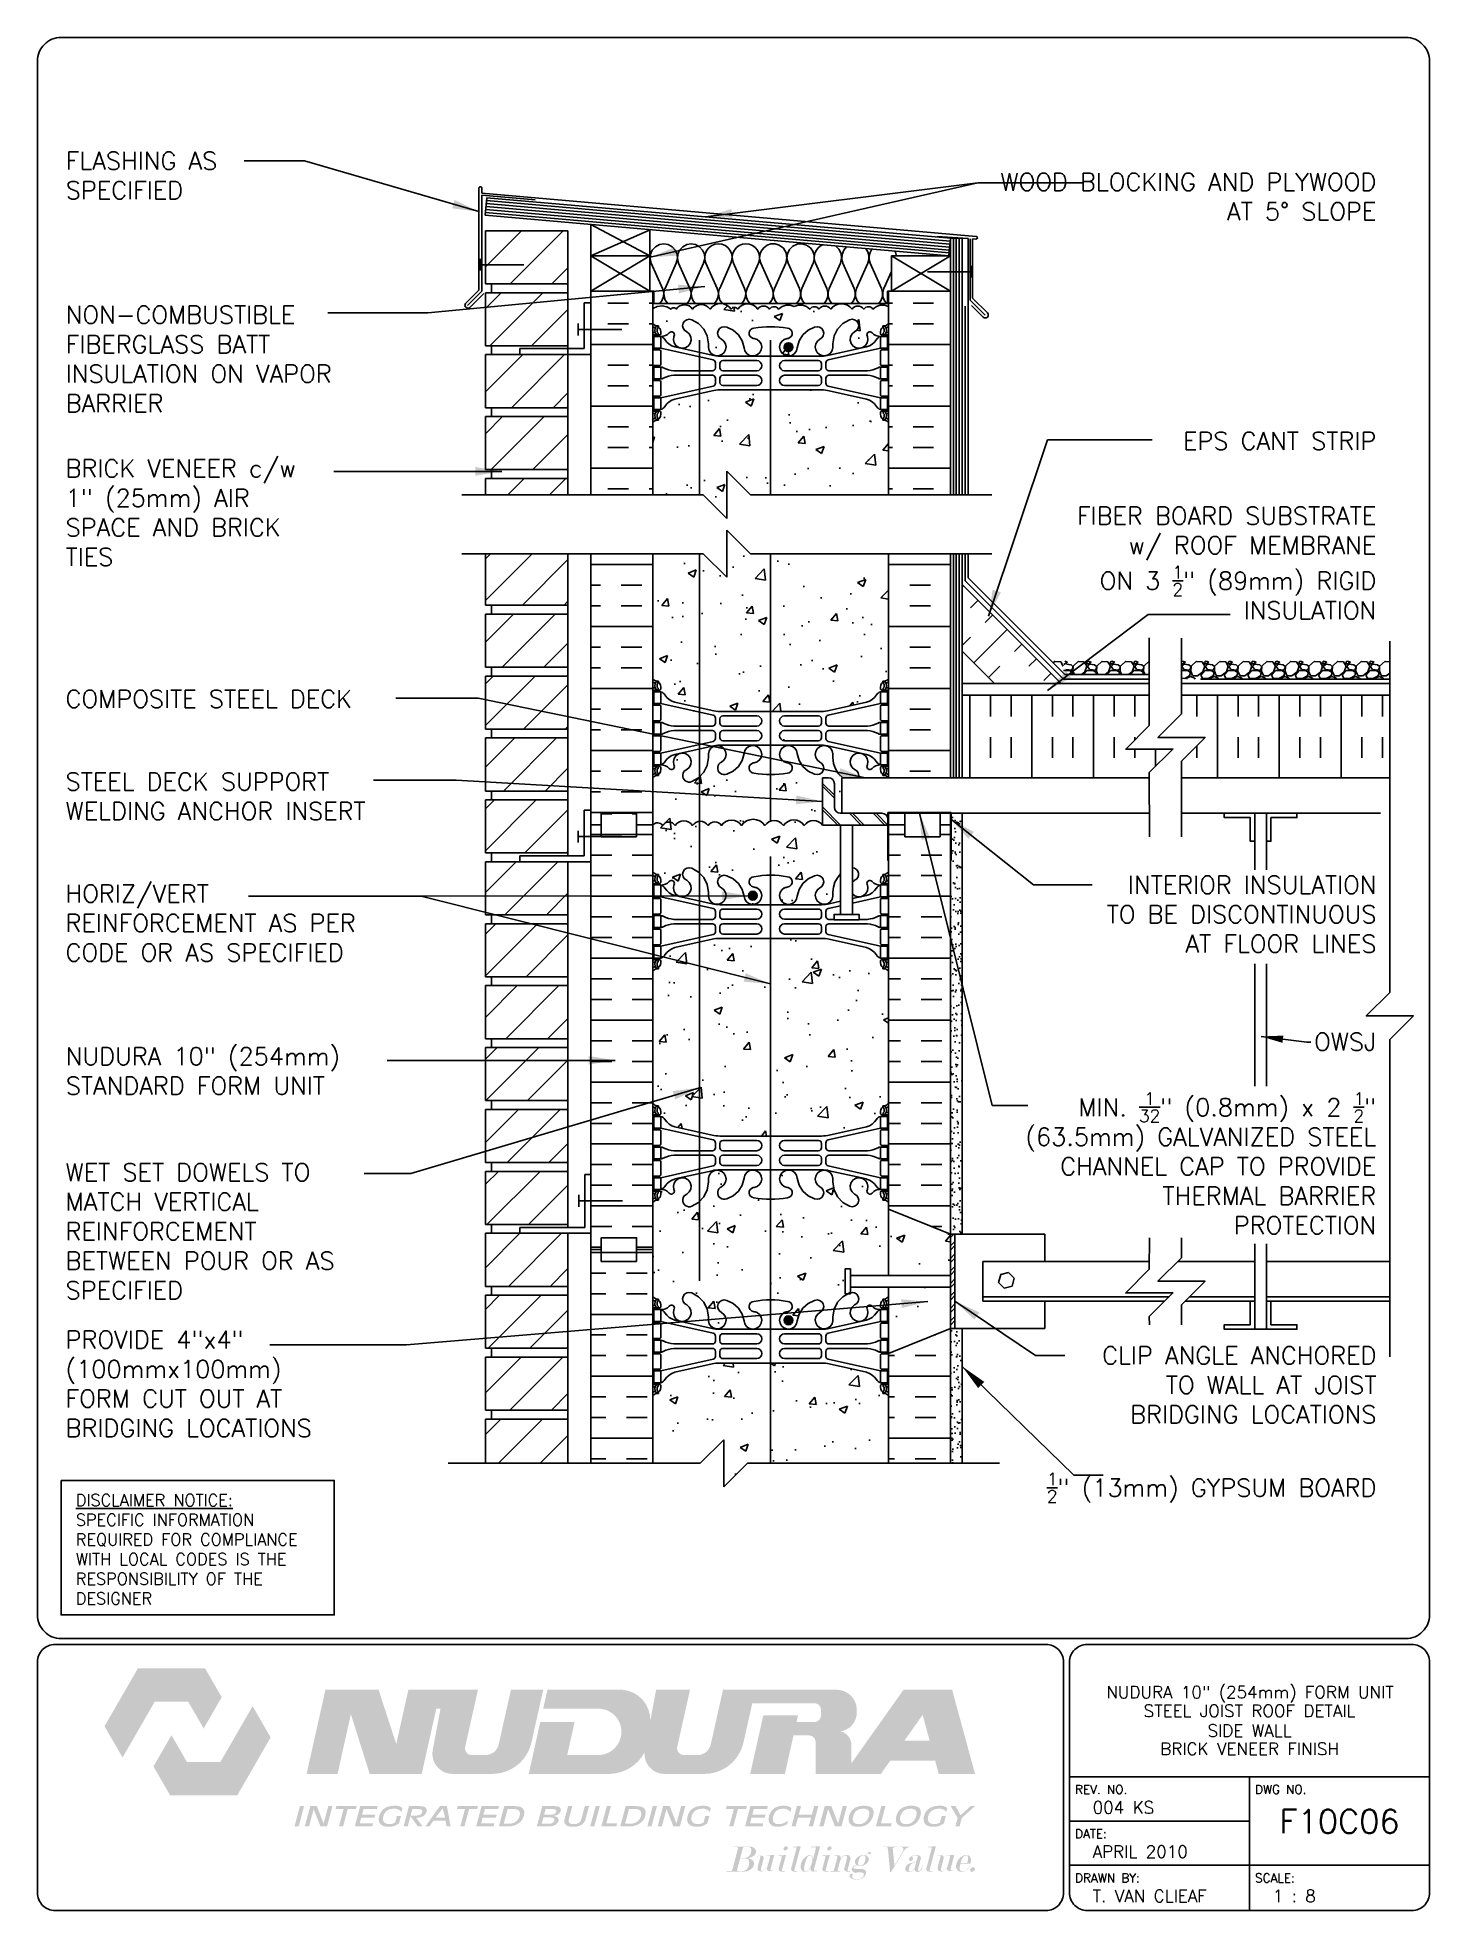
# Paper-space layout 'F10C06' of a CAD drawing. Header units: inches. Extents: x 0.42 to 7.8, y 0.49 to 10.41.
# The model-space entities are those that its viewports show. They can reach past a viewport. Long polylines and large blocks are cut down to what shows.
import ezdxf
from ezdxf.enums import TextEntityAlignment as Align

# ---------------------------------------------------------------- set-up
doc = ezdxf.new("R2010")
doc.units = ezdxf.units.IN
doc.header["$LTSCALE"] = 0.5
doc.header["$MEASUREMENT"] = 0
doc.linetypes.add('DASHED2', pattern=[0.375, 0.25, -0.125])
for name, color, linetype in [('HATCH', 12, 'Continuous'), ('line25', 2, 'Continuous'), ('LINE3', 3, 'Continuous'), ('LINE50', 5, 'Continuous'), ('LINE9', 9, 'Continuous'), ('LOGO', 7, 'Continuous'), ('TBK_LINE65', 3, 'Continuous'), ('TBK_TEXT', 4, 'Continuous'), ('TEXT', 4, 'Continuous'), ('Web_Edge', 9, 'Continuous')]:
    doc.layers.add(name, color=color, linetype=linetype)
doc.styles.add('DIM', font='romans.shx', dxfattribs={"width": 0.7})
doc.styles.add('ROMANS', font='romans.shx', dxfattribs={"height": 1.125})
doc.dimstyles.new('ext_12', dxfattribs={"dimscale": 12, "dimtxt": 0.09375, "dimasz": 0.09375, "dimexe": 0.09375, "dimexo": 0.0625, "dimgap": 0.0625, "dimtad": 1, "dimdec": 1, "dimzin": 3, "dimdsep": 46, "dimlunit": 4, "dimtxsty": 'DIM', "dimcen": 0.09, "dimdle": 0.09375, "dimclrt": 4, "dimadec": 0, "dimazin": 0, "dimtfac": 1, "dimtdec": 1, "dimtmove": 2, "dimatfit": 3, "dimfxl": 1, "dimfrac": 2, "dimtolj": 1, "dimtzin": 0, "dimarcsym": 0})
pattern_1 = [(37.5, (-108.9242, -27.88377), (-0.01574834, 0.48170594), [0, -0.38, 0, -0.425, 0, -0.40625]), (7.5, (-108.9242, -27.8838), (0.4424442, 0.7055365), [0, -0.205, 0, -0.3425, 0, -0.13125]), (327.5, (-109.2317, -27.88377), (0.77853547, 0.00141476), [0, -0.125, 0, -0.45, 0, -0.5875]), (317.5, (-109.2317, -27.8838), (0.75153165, 0.2194189), [0, -0.0625, 0, -0.295, 0, -0.3375])]
pattern_2 = [(50, (0, -5.6754), (3.5863, -0.31376), [0.375, -4.125]), (355, (0, -5.6754), (-0.693757, 3.76096), [0.3, -3.3]), (100.4514, (0.299, -5.7016), (2.892547, 3.447198), [0.3187, -3.50571]), (46.1842, (0, -4.6754), (5.336205, -0.827595), [0.5625, -6.1875]), (96.6356, (0.4447, -4.7444), (4.67331, 4.87059), [0.47805, -5.258565]), (351.1842, (0, -4.6754), (4.67331, 4.87059), [0.45, -4.95]), (21, (0.5, -4.9254), (2.984535, -2.013094), [0.375, -4.125]), (326, (0.5, -4.9254), (1.216577, 3.62575), [0.3, -3.3]), (71.4514, (0.7487, -5.0932), (4.201113, 1.612652), [0.3187, -3.50571]), (37.5, (0, -5.6754), (0.0607993, 1.6644693), [0, -3.26, 0, -3.35, 0, -3.3125]), (7.5, (0, -5.6754), (1.315348, 1.972059), [0, -1.91, 0, -3.185, 0, -1.2625]), (327.5, (-1.115, -5.6754), (2.669112, -0.1127744), [0, -1.25, 0, -3.9, 0, -5.175]), (317.5, (-1.615, -5.6754), (2.915931, 0.500525), [0, -1.625, 0, -2.59, 0, -3.675])]
pattern_3 = [(50, (0, 0), (3.5863, -0.31376), [0.375, -4.125]), (355, (0, 0), (-0.693757, 3.76096), [0.3, -3.3]), (100.4514, (0.299, -0.026), (2.892544, 3.4472), [0.3187, -3.50571]), (46.1842, (0, 1), (5.336207, -0.827596), [0.5625, -6.1875]), (96.6356, (0.4447, 0.931), (4.67331, 4.87059), [0.47805, -5.25857]), (351.1842, (0, 1), (4.67331, 4.87059), [0.45, -4.95]), (21, (0.5, 0.75), (2.984535, -2.013094), [0.375, -4.125]), (326, (0.5, 0.75), (1.216577, 3.62575), [0.3, -3.3]), (71.4514, (0.7487, 0.5822), (4.201112, 1.612656), [0.3187, -3.50571]), (37.5, (0, 0), (0.0607993, 1.6644693), [0, -3.26, 0, -3.35, 0, -3.3125]), (7.5, (0, 0), (1.315348, 1.9720586), [0, -1.91, 0, -3.185, 0, -1.2625]), (327.5, (-1.115, 0), (2.669112, -0.1127744), [0, -1.25, 0, -3.9, 0, -5.175]), (317.5, (-1.615, 0), (2.915931, 0.500525), [0, -1.625, 0, -2.59, 0, -3.675])]

psp = doc.layouts.new('F10C06')

# ---------------------------------------------------------------- texts
at = {"layer": 'TBK_TEXT', "color": 7, "style": 'ROMANS'}
for s, p in [('REV. NO.', (5.9215, 1.107)), ('DWG NO.', (6.876, 1.107)), ('DATE:', (5.9215, 0.8726)), ('DRAWN BY:', (5.9215, 0.6382)), ('SCALE:', (6.876, 0.6382))]:
    psp.add_text(s, height=0.04688, dxfattribs=at).set_placement(p)
at = {"layer": 'TEXT', "insert": (0.6237, 2.6948), "char_height": 0.0625, "width": 1.41371, "attachment_point": 1, "style": 'ROMANS'}
psp.add_mtext('{\\Fromans.shx|c1;\\LDISCLAIMER NOTICE:\\l\\PSPECIFIC INFORMATION REQUIRED FOR COMPLIANCE WITH LOCAL CODES IS THE RESPONSIBILITY OF THE DESIGNER}', dxfattribs=at)

msp = doc.modelspace()

# ---------------------------------------------------------------- texts
at = {"layer": 'TEXT', "char_height": 0.75, "style": 'ROMANS'}
for s, insert, width, attachment_point in [('FLASHING AS \\PSPECIFIED', (242.443, 251.122), 8.7776, 1), ('\\A1;WOOD BLOCKING AND PLYWOOD \\PAT 5%%D SLOPE', (298.033, 250.226), 17.3954, 3), ('NON-COMBUSTIBLE\\PFIBERGLASS BATT INSULATION ON VAPOR BARRIER', (242.443, 244.593), 12.44051, 1), ('\\A1;EPS CANT STRIP', (298.033, 239.247), 9.59335, 3), ('BRICK VENEER c/w^I\\P1" (25mm) AIR SPACE AND BRICK TIES', (242.437, 238.083), 12.44051, 1), ('\\A1;FIBER BOARD SUBSTRATE\\Pw/ ROOF MEMBRANE \\PON 3 {\\H0.7x;\\S1/2;}" (89mm) RIGID \\PINSULATION', (298.033, 236.072), 26.1134, 3), ('COMPOSITE STEEL DECK', (242.437, 228.311), 14.65126, 1), ('STEEL DECK SUPPORT WELDING ANCHOR INSERT', (242.437, 224.803), 14.65126, 1), ('HORIZ/VERT REINFORCEMENT AS PER CODE OR AS SPECIFIED', (242.437, 220.059), 14.65126, 1), ('\\A1;INTERIOR INSULATION TO BE DISCONTINUOUS AT FLOOR LINES', (298.041, 218.804), 13.00001, 6), ('\\A1;OWSJ', (298.031, 213.404), 12.22718, 6), ('NUDURA 10" (254mm) STANDARD FORM UNIT', (242.445, 213.16), 13.12656, 1), ('\\A1;MIN. {\\H0.7x;\\S1/32;}" (0.8mm) x 2 {\\H0.7x;\\S1/2;}" (63.5mm) GALVANIZED STEEL CHANNEL CAP TO PROVIDE THERMAL BARRIER PROTECTION  ', (298.031, 208.251), 16.71576, 6), ('\\A1;{\\C4;WET SET DOWELS TO MATCH VERTICAL REINFORCEMENT BETWEEN POUR OR AS SPECIFIED}', (242.437, 208.243), 12.44051, 1), ('\\A1;{\\C4;PROVIDE 4"x4" (100mmx100mm) FORM CUT OUT AT BRIDGING LOCATIONS}', (242.437, 201.15), 12.44051, 1), ('\\A1;CLIP ANGLE ANCHORED TO WALL AT JOIST BRIDGING LOCATIONS', (298.041, 198.855), 13.81115, 6), ('\\A1;{\\H0.7x;\\S1/2;}" (13mm) GYPSUM BOARD', (298.041, 194.496), 13.81115, 6)]:
    msp.add_mtext(s, dxfattribs=dict(at, insert=insert, width=width, attachment_point=attachment_point))

# ---------------------------------------------------------------- blocks, each defined once
blk = doc.blocks.new('TITLEBLOCK-Tag')
at = {"style": 'ROMANS'}
for tag, height, p in [('TITLE_LINE_1', 0.0625, (0.927, -0.1328)), ('TITLE_LINE_2', 0.0625, (0.9294, -0.2258)), ('CENTRE-LINE-3', 0.0625, (0.927, -0.3246)), ('TITLE_LINE_4', 0.0625, (0.927, -0.4299)), ('TITLE_LINE_5', 0.0625, (0.927, -0.526)), ('DWG', 0.125, (1.4043, -0.9102))]:
    blk.add_attdef(tag, text='', height=height, dxfattribs=at).set_placement(p, align=Align.MIDDLE_CENTER)
for tag, p in [('LATEST_REVISION', (0.0954, -0.8366)), ('REVISION_DATE', (0.0954, -1.071)), ('DRAWN_BY', (0.0954, -1.3053)), ('SCALE', (1.0499, -1.3053))]:
    blk.add_attdef(tag, text='', height=0.0469, dxfattribs=at).set_placement(p, align=Align.MIDDLE_LEFT)

# ---------------------------------------------------------------- hatches: boundary and pattern name
at = {"layer": 'HATCH'}
h = msp.add_hatch(dxfattribs=at)
h.set_pattern_fill('ANSI31', color=256, scale=10, style=0)
h.set_pattern_definition([(45, (261.5453, 229.8714), (-0.883883, 0.883883), [])])
h.paths.add_polyline_path([(263.746, 231.531), (260.246, 231.531), (260.246, 229.281), (263.746, 229.281)])
h.paths.add_polyline_path([(263.746, 234.09), (260.246, 234.09), (260.246, 231.906), (263.746, 231.906)])
h.paths.add_polyline_path([(263.746, 237.279), (260.246, 237.279), (260.246, 236.59), (263.746, 236.59)])
h.paths.add_polyline_path([(263.746, 239.904), (260.246, 239.904), (260.246, 237.654), (263.746, 237.654)])
h.paths.add_polyline_path([(263.746, 242.529), (260.246, 242.529), (260.246, 240.279), (263.746, 240.279)])
h.paths.add_polyline_path([(263.746, 245.154), (260.246, 245.154), (260.246, 242.904), (263.746, 242.904)])
h.paths.add_polyline_path([(263.746, 247.779), (260.246, 247.779), (260.246, 245.529), (263.746, 245.529)])
h.paths.add_polyline_path([(263.746, 197.406), (260.246, 197.406), (260.246, 195.534), (263.746, 195.534)])
h.paths.add_polyline_path([(263.746, 200.031), (260.246, 200.031), (260.246, 197.781), (263.746, 197.781)])
h.paths.add_polyline_path([(263.746, 202.656), (260.246, 202.656), (260.246, 200.406), (263.746, 200.406)])
h.paths.add_polyline_path([(263.746, 205.281), (261.708, 205.281), (260.246, 205.281), (260.246, 203.031), (263.746, 203.031)])
h.paths.add_polyline_path([(263.746, 207.906), (260.246, 207.906), (260.246, 205.656), (263.746, 205.656)])
h.paths.add_polyline_path([(263.746, 210.531), (260.246, 210.531), (260.246, 208.281), (263.746, 208.281)])
h.paths.add_polyline_path([(263.746, 213.156), (260.246, 213.156), (260.246, 210.906), (263.746, 210.906)])
h.paths.add_polyline_path([(263.746, 215.781), (260.246, 215.781), (260.246, 213.531), (263.746, 213.531)])
h.paths.add_polyline_path([(263.746, 218.406), (260.246, 218.406), (260.246, 216.156), (263.746, 216.156)])
h.paths.add_polyline_path([(263.746, 221.031), (260.246, 221.031), (260.246, 218.781), (263.746, 218.781)])
h.paths.add_polyline_path([(263.746, 223.656), (260.246, 223.656), (260.246, 221.406), (263.746, 221.406)])
h.paths.add_polyline_path([(263.746, 226.281), (260.246, 226.281), (260.246, 224.031), (263.746, 224.031)])
h.paths.add_polyline_path([(263.746, 228.906), (260.246, 228.906), (260.246, 226.656), (263.746, 226.656)])
h = msp.add_hatch(dxfattribs=at)
h.set_pattern_fill('INSUL', color=256, scale=7, style=0)
h.set_pattern_definition([(0, (-2658.8178, -169.1632), (0, 2.625), []), (0, (-2658.8178, -168.2882), (0, 2.625), [0.875, -0.875]), (0, (-2658.8178, -167.4132), (0, 2.625), [0.875, -0.875])])
h.paths.add_polyline_path([(267.344, 245.215), (264.719, 245.215), (264.719, 236.59), (267.344, 236.59)])
h = msp.add_hatch(dxfattribs=at)
h.set_pattern_fill('AR-CONC', color=256, scale=0.5)
h.set_pattern_definition(pattern_3)
h.paths.add_polyline_path([(277.344, 244.567, 0.336749), (276.682, 244.461, 0.520567), (276.295, 244.461, 0.520567), (275.795, 244.461, 0.259173), (275.344, 244.681, 0.259173), (274.892, 244.461, 0.520567), (274.393, 244.461, 0.520567), (274.006, 244.461, 0.336749), (273.344, 244.567, 0.336749), (272.682, 244.461, 0.520567), (272.295, 244.461, 0.520567), (271.795, 244.461, 0.520567), (270.949, 244.461, 0.520567), (270.667, 244.461, 0.520567), (269.772, 244.461, 0.520567), (269.032, 244.461, 0.520567), (268.339, 244.461, 0.520567), (268.119, 244.461, 0.321585), (267.344, 244.487), (267.344, 243.846, 0.088416), (267.49, 243.749), (267.58, 243.749), (267.58, 243.707, -0.249069), (267.69, 243.5), (267.69, 243.433, -0.414214), (267.627, 243.37), (267.58, 243.37), (267.58, 243.3), (267.685, 243.3, 0.231736), (268.042, 243.451, -0.8344), (268.254, 243.326), (268.242, 243.304, 2.155404), (268.781, 243.499, -1), (268.994, 244.01, -0.311223), (269.703, 242.994), (269.703, 242.829, 1.661382), (270.264, 243.182, -1), (270.478, 243.693, -0.307094), (271.216, 242.797, 1.604516), (271.775, 243.173, 0.055617), (271.596, 243.219, -0.843243), (271.63, 243.651, -0.047544), (272.344, 243.716, -0.047544), (273.058, 243.651, -0.843243), (273.092, 243.219, 0.055617), (272.913, 243.173, 1.604516), (273.471, 242.797, -0.307094), (274.21, 243.693, -1), (274.424, 243.182, 1.661382), (274.985, 242.829), (274.984, 242.974, -0.316114), (275.693, 244.01, -1), (275.907, 243.499, 2.155404), (276.445, 243.304), (276.434, 243.326, -0.834375), (276.645, 243.451, 0.23174), (277.003, 243.3), (277.108, 243.3), (277.108, 243.37), (277.06, 243.37, -0.414214), (276.998, 243.433), (276.998, 243.5, -0.249069), (277.108, 243.707), (277.108, 243.749), (277.198, 243.749, 0.08841), (277.344, 243.846)])
h.paths.add_polyline_path([(276.998, 240), (276.998, 240.068, -0.414214), (277.06, 240.13), (277.108, 240.13), (277.108, 240.2), (277.003, 240.2, -0.168672), (276.817, 240.35, 0.17445), (276.409, 240.646), (274.829, 240.998, 0.054974), (274.502, 241.035), (272.344, 241.035), (270.186, 241.035, 0.054974), (269.859, 240.998), (268.278, 240.646, 0.17445), (267.871, 240.35, -0.168672), (267.685, 240.2), (267.58, 240.2), (267.58, 240.13), (267.627, 240.13, -0.414214), (267.69, 240.068), (267.69, 240, -0.249069), (267.58, 239.793), (267.58, 239.751), (267.49, 239.751, 0.088416), (267.344, 239.654), (267.344, 236.59), (269.483, 236.59), (270.483, 235.59), (270.483, 237.59), (271.483, 236.59), (277.344, 236.59), (277.344, 239.654, 0.08841), (277.198, 239.751), (277.108, 239.751), (277.108, 239.793, -0.249069)])
h.paths.add_polyline_path([(277.344, 234.09), (271.483, 234.09), (270.483, 235.09), (270.483, 233.09), (269.483, 234.09), (267.344, 234.09), (267.344, 228.785, 0.088416), (267.49, 228.688), (267.58, 228.688), (267.58, 228.646, -0.249069), (267.69, 228.439), (267.69, 228.372, -0.414214), (267.627, 228.309), (267.58, 228.309), (267.58, 228.239), (267.685, 228.239, -0.168672), (267.871, 228.089, 0.17445), (268.278, 227.794), (269.859, 227.441, 0.054974), (270.186, 227.405), (272.344, 227.405), (274.502, 227.405, 0.054974), (274.829, 227.441), (276.409, 227.794, 0.17445), (276.817, 228.089, -0.168672), (277.003, 228.239), (277.108, 228.239), (277.108, 228.309), (277.06, 228.309, -0.414214), (276.998, 228.372), (276.998, 228.439, -0.249069), (277.108, 228.646), (277.108, 228.688), (277.198, 228.688, 0.08841), (277.344, 228.785)])
h.paths.add_polyline_path([(274.548, 224.59), (274.798, 224.59, -0.414214), (275.048, 224.34), (275.048, 223.34, 0.414214), (275.298, 223.09), (275.363, 223.09), (275.363, 224.59), (275.405, 224.59, -0.229794), (274.984, 225.445), (274.985, 225.61, 1.661382), (274.424, 225.258, -1), (274.21, 224.747, -0.307094), (273.471, 225.642, 1.604516), (272.913, 225.266, 0.055617), (273.092, 225.221, -0.843243), (273.058, 224.788, -0.047544), (272.344, 224.723, -0.047544), (271.63, 224.788, -0.843243), (271.596, 225.221, 0.055617), (271.775, 225.266, 1.604516), (271.216, 225.642, -0.307094), (270.478, 224.747, -1), (270.264, 225.258, 1.661382), (269.703, 225.61), (269.703, 225.465, -0.316114), (268.994, 224.429, -1), (268.781, 224.941, 2.155404), (268.242, 225.135), (268.254, 225.114, -0.834375), (268.042, 224.988, 0.23174), (267.685, 225.139), (267.58, 225.139), (267.58, 225.069), (267.627, 225.069, -0.414214), (267.69, 225.007), (267.69, 224.939, -0.249069), (267.58, 224.732), (267.58, 224.69), (267.49, 224.69, 0.088416), (267.344, 224.593), (267.344, 222.588, -0.498935), (267.755, 222.574, -0.520567), (268.291, 222.574, -0.520567), (269.03, 222.574, -0.520567), (269.691, 222.574, -0.520567), (270.257, 222.574, -0.520567), (271.11, 222.574, -0.520567), (272.099, 222.574, -0.520567), (272.887, 222.574, -0.520567), (273.771, 222.574, -0.506879), (274.548, 222.59)])
h.paths.add_polyline_path([(276.998, 224.939), (276.998, 225.007, -0.414214), (277.06, 225.069), (277.108, 225.069), (277.108, 225.139), (277.003, 225.139, 0.231736), (276.645, 224.988, -0.8344), (276.434, 225.114), (276.445, 225.135, 2.155404), (275.907, 224.941, -0.400391), (276.06, 224.59), (277.344, 224.59), (277.344, 224.593, 0.08841), (277.198, 224.69), (277.108, 224.69), (277.108, 224.732, -0.249069)])
h.paths.add_polyline_path([(275.313, 222.59), (274.548, 222.59, 0.506879), (273.771, 222.574, 0.520567), (272.887, 222.574, 0.520567), (272.099, 222.574, 0.520567), (271.11, 222.574, 0.520567), (270.257, 222.574, 0.520567), (269.691, 222.574, 0.520567), (269.03, 222.574, 0.520567), (268.291, 222.574, 0.520567), (267.755, 222.574, 0.498935), (267.344, 222.588), (267.344, 220.593, 0.088416), (267.49, 220.496), (267.58, 220.496), (267.58, 220.454, -0.249069), (267.69, 220.247), (267.69, 220.179, -0.414214), (267.627, 220.117), (267.58, 220.117), (267.58, 220.047), (267.685, 220.047, 0.231736), (268.042, 220.198, -0.8344), (268.254, 220.072), (268.242, 220.051, 2.155404), (268.781, 220.245, -1), (268.994, 220.756, -0.311223), (269.703, 219.74), (269.703, 219.575, 1.661382), (270.264, 219.928, -1), (270.478, 220.439, -0.307094), (271.216, 219.544, 1.604516), (271.775, 219.92, 0.055617), (271.596, 219.965, -0.843243), (271.63, 220.398, -0.047544), (272.344, 220.462, -0.047544), (273.058, 220.398, -0.843243), (273.092, 219.965, 0.055617), (272.913, 219.92, 1.604516), (273.471, 219.544, -0.307094), (274.21, 220.439, -1), (274.424, 219.928, 1.661382), (274.985, 219.575), (274.984, 219.721, -0.204955), (275.313, 220.515)])
h.paths.add_polyline_path([(277.344, 216.401, 0.08841), (277.198, 216.498), (277.108, 216.498), (277.108, 216.54, -0.249069), (276.998, 216.747), (276.998, 216.814, -0.414214), (277.06, 216.877), (277.108, 216.877), (277.108, 216.947), (277.003, 216.947, -0.168672), (276.817, 217.096, 0.17445), (276.409, 217.392), (274.829, 217.745, 0.054974), (274.502, 217.781), (272.344, 217.781), (270.186, 217.781, 0.054974), (269.859, 217.745), (268.278, 217.392, 0.17445), (267.871, 217.096, -0.168672), (267.685, 216.947), (267.58, 216.947), (267.58, 216.877), (267.627, 216.877, -0.414214), (267.69, 216.814), (267.69, 216.747, -0.249069), (267.58, 216.54), (267.58, 216.498), (267.49, 216.498, 0.088416), (267.344, 216.401), (267.344, 210.785, 0.088416), (267.49, 210.688), (267.58, 210.688), (267.58, 210.646, -0.249069), (267.69, 210.439), (267.69, 210.372, -0.414214), (267.627, 210.309), (267.58, 210.309), (267.58, 210.239), (267.685, 210.239, -0.168672), (267.871, 210.089, 0.17445), (268.278, 209.794), (269.859, 209.441, 0.054974), (270.186, 209.405), (272.344, 209.405), (274.502, 209.405, 0.054974), (274.829, 209.441), (276.409, 209.794, 0.17445), (276.817, 210.089, -0.168672), (277.003, 210.239), (277.108, 210.239), (277.108, 210.309), (277.06, 210.309, -0.414214), (276.998, 210.372), (276.998, 210.439, -0.249069), (277.108, 210.646), (277.108, 210.688), (277.198, 210.688, 0.08841), (277.344, 210.785)])
h.paths.add_polyline_path([(275.503, 203.775), (275.729, 203.775), (275.729, 203.497), (277.344, 203.497), (277.344, 206.305), (277.344, 206.593, 0.08841), (277.198, 206.69), (277.108, 206.69), (277.108, 206.732, -0.249069), (276.998, 206.939), (276.998, 207.007, -0.414214), (277.06, 207.069), (277.108, 207.069), (277.108, 207.139), (277.003, 207.139, 0.231736), (276.645, 206.988, -0.8344), (276.434, 207.114), (276.445, 207.135, 2.155404), (275.907, 206.941, -1), (275.693, 206.429, -0.311223), (274.984, 207.445), (274.985, 207.61, 1.661382), (274.424, 207.258, -1), (274.21, 206.747, -0.30095), (273.474, 207.619, 1.661382), (272.913, 207.266, 0.055617), (273.092, 207.221, -0.843243), (273.058, 206.788, -0.047544), (272.344, 206.723, -0.047544), (271.63, 206.788, -0.843243), (271.596, 207.221, 0.055617), (271.775, 207.266, 1.661382), (271.214, 207.619, -0.30095), (270.478, 206.747, -1), (270.264, 207.258, 1.661382), (269.703, 207.61), (269.703, 207.445, -0.311223), (268.994, 206.429, -1), (268.781, 206.941, 2.155404), (268.242, 207.135), (268.254, 207.114, -0.834375), (268.042, 206.988, 0.23174), (267.685, 207.139), (267.58, 207.139), (267.58, 207.069), (267.627, 207.069, -0.414214), (267.69, 207.007), (267.69, 206.939, -0.249069), (267.58, 206.732), (267.58, 206.69), (267.49, 206.69, 0.088416), (267.344, 206.593), (267.344, 204.593), (267.344, 202.593, 0.088416), (267.49, 202.496), (267.58, 202.496), (267.58, 202.454, -0.249069), (267.69, 202.247), (267.69, 202.179, -0.414214), (267.627, 202.117), (267.58, 202.117), (267.58, 202.047), (267.685, 202.047, 0.231736), (268.042, 202.198, -0.8344), (268.254, 202.072), (268.242, 202.051, 2.155404), (268.781, 202.245, -1), (268.994, 202.756, -0.311223), (269.703, 201.74), (269.703, 201.575, 1.661382), (270.264, 201.928, -1), (270.478, 202.439, -0.30095), (271.214, 201.567, 1.661382), (271.775, 201.92, 0.055617), (271.596, 201.965, -0.843243), (271.63, 202.398, -0.047544), (272.344, 202.462, -0.047544), (273.058, 202.398, -0.843243), (273.092, 201.965, 0.055617), (272.913, 201.92, 1.661382), (273.474, 201.567, -0.30095), (274.21, 202.439, -1), (274.424, 201.928, 1.661382), (274.985, 201.575), (274.984, 201.74, -0.286808), (275.603, 202.718), (275.503, 202.718), (275.503, 203.247)])
h.paths.add_polyline_path([(277.108, 202.496), (277.198, 202.496, 0.08841), (277.344, 202.593), (277.344, 202.997), (275.729, 202.997), (275.729, 202.769, -0.933253), (275.907, 202.245, 2.155404), (276.445, 202.051), (276.434, 202.072, -0.834375), (276.645, 202.198, 0.23174), (277.003, 202.047), (277.108, 202.047), (277.108, 202.117), (277.06, 202.117, -0.414214), (276.998, 202.179), (276.998, 202.247, -0.249069), (277.108, 202.454)], flags=17)
h.paths.add_polyline_path([(277.344, 198.401, 0.08841), (277.198, 198.498), (277.108, 198.498), (277.108, 198.54, -0.249069), (276.998, 198.747), (276.998, 198.814, -0.414214), (277.06, 198.877), (277.108, 198.877), (277.108, 198.947), (277.003, 198.947, -0.155529), (276.827, 199.081, 0.180914), (276.409, 199.392), (274.829, 199.745, 0.054974), (274.502, 199.781), (272.344, 199.781), (270.186, 199.781, 0.054974), (269.859, 199.745), (268.278, 199.392, 0.180914), (267.86, 199.081, -0.155529), (267.685, 198.947), (267.58, 198.947), (267.58, 198.877), (267.627, 198.877, -0.414214), (267.69, 198.814), (267.69, 198.747, -0.249069), (267.58, 198.54), (267.58, 198.498), (267.49, 198.498, 0.088416), (267.344, 198.401), (267.344, 195.534), (269.358, 195.534), (270.358, 196.534), (270.358, 195.534), (270.358, 194.534), (271.358, 195.534), (277.344, 195.534)])
h = msp.add_hatch(dxfattribs=at)
h.set_pattern_fill('INSUL', color=256, scale=7, style=0)
h.set_pattern_definition([(180, (3203.5054, -169.1632), (0, 2.625), []), (180, (3203.5054, -168.2882), (0, 2.625), [0.875, -0.875]), (180, (3203.5054, -167.4132), (0, 2.625), [0.875, -0.875])])
h.paths.add_polyline_path([(279.969, 245.215), (277.344, 245.215), (277.344, 236.59), (279.969, 236.59)])
h = msp.add_hatch(dxfattribs=at)
h.set_pattern_fill('INSUL', color=256, scale=7, style=0)
h.paths.add_polyline_path([(267.344, 234.09), (264.719, 234.09), (264.719, 222.593), (265.156, 222.593), (265.156, 223.093), (266.656, 223.093), (266.656, 222.593), (267.344, 222.593)])
h.paths.add_polyline_path([(277.344, 224.59), (279.969, 224.59), (279.969, 234.09), (277.344, 234.09)])
h = msp.add_hatch(dxfattribs=at)
h.set_pattern_fill('INSUL', color=256, scale=7, angle=45, style=0)
h.set_pattern_definition([(45, (173.1657, 69.6893), (-1.856155, 1.856155), []), (45, (172.547, 70.308), (-1.856155, 1.856155), [0.875, -0.875]), (45, (171.9282, 70.9267), (-1.856155, 1.856155), [0.875, -0.875])])
h.paths.add_polyline_path([(281.717, 228.715), (284.546, 228.715), (280.469, 232.792), (280.469, 229.964)])
h = msp.add_hatch(dxfattribs=at)
h.set_pattern_fill('INSUL', color=256, scale=7, angle=90, style=0)
h.set_pattern_definition([(90, (173.1657, 69.6893), (-2.625, 2e-16), []), (90, (172.2907, 69.6893), (-2.625, 2e-16), [0.875, -0.875]), (90, (171.4157, 69.6893), (-2.625, 2e-16), [0.875, -0.875])])
h.paths.add_polyline_path([(288.406, 226.809), (288.406, 228.09), (280.469, 228.09), (280.469, 224.59), (288.406, 224.59), (288.406, 224.809), (289.406, 225.809), (287.406, 225.809)])
h.paths.add_polyline_path([(289.772, 228.09), (289.772, 227.3), (288.772, 226.3), (290.772, 226.3), (289.772, 225.3), (289.772, 224.59), (298.609, 224.59), (298.609, 228.09)])
h = msp.add_hatch(dxfattribs=at)
h.set_pattern_fill('AR-CONC', color=256, scale=0.5, style=0)
h.set_pattern_definition(pattern_2)
h.paths.add_polyline_path([(267.685, 227.739), (267.58, 227.739), (267.58, 227.669), (267.627, 227.669, -0.414214), (267.69, 227.607), (267.69, 227.072, -0.414214), (267.627, 227.009), (267.58, 227.009), (267.58, 226.939), (267.677, 226.939, -0.134256), (267.788, 226.911, 0.100756), (268.238, 226.783), (269.875, 226.783, 0.414214), (270, 226.908), (270, 227.12, 0.351061), (269.902, 227.242)])
h = msp.add_hatch(dxfattribs=at)
h.set_pattern_fill('AR-CONC', color=256, scale=0.5, style=0)
h.set_pattern_definition(pattern_2)
h.paths.add_polyline_path([(272.936, 226.594, 1), (272.936, 226.16), (274.375, 226.16, 0.414214), (274.5, 226.285), (274.5, 226.469, 0.414214), (274.375, 226.594)])
h = msp.add_hatch(dxfattribs=at)
h.set_pattern_fill('INSUL', color=256, scale=7, style=0)
h.set_pattern_definition([(0, (278.723, 214.316), (0, 2.625), []), (0, (278.723, 215.191), (0, 2.625), [0.875, -0.875]), (0, (278.723, 216.066), (0, 2.625), [0.875, -0.875])])
h.paths.add_polyline_path([(279.969, 222.593), (279.531, 222.593), (279.531, 222.093), (278.031, 222.093), (278.031, 222.593), (277.344, 222.593), (277.344, 221.09), (277.344, 206.305), (279.969, 205.247)])
h.paths.add_polyline_path([(264.719, 204.593), (265.156, 204.593), (265.156, 205.093), (266.656, 205.093), (266.656, 204.593), (267.344, 204.593), (267.344, 222.593), (266.656, 222.593), (266.656, 223.093), (265.156, 223.093), (265.156, 222.593), (264.719, 222.593)])
h = msp.add_hatch(dxfattribs=at)
h.set_pattern_fill('AR-SAND', color=256, scale=0.25, style=0)
h.set_pattern_definition(pattern_1)
h.paths.add_polyline_path([(279.969, 205.534), (279.969, 205.247), (280.469, 205.247), (280.469, 223.09), (280.234, 223.09), (279.969, 223.09)])
h = msp.add_hatch(dxfattribs=at)
h.set_pattern_fill('AR-CONC', color=256, scale=0.5, style=0)
h.set_pattern_definition([(50, (0, 0), (3.5863, -0.31376), [0.375, -4.125]), (355, (0, 0), (-0.693757, 3.76096), [0.3, -3.3]), (100.4514, (0.299, -0.026), (2.892547, 3.447198), [0.3187, -3.50571]), (46.1842, (0, 1), (5.336205, -0.827595), [0.5625, -6.1875]), (96.6356, (0.4447, 0.931), (4.67331, 4.87059), [0.47805, -5.258565]), (351.1842, (0, 1), (4.67331, 4.87059), [0.45, -4.95]), (21, (0.5, 0.75), (2.984535, -2.013094), [0.375, -4.125]), (326, (0.5, 0.75), (1.216577, 3.62575), [0.3, -3.3]), (71.4514, (0.7487, 0.5822), (4.201113, 1.612652), [0.3187, -3.50571]), (37.5, (0, 0), (0.0607993, 1.6644693), [0, -3.26, 0, -3.35, 0, -3.3125]), (7.5, (0, 0), (1.315348, 1.972059), [0, -1.91, 0, -3.185, 0, -1.2625]), (327.5, (-1.115, 0), (2.669112, -0.1127744), [0, -1.25, 0, -3.9, 0, -5.175]), (317.5, (-1.615, 0), (2.915931, 0.500525), [0, -1.625, 0, -2.59, 0, -3.675])])
h.paths.add_polyline_path([(276.998, 207.09, -0.414214), (277.06, 207.152), (277.108, 207.152), (277.108, 207.222), (277.003, 207.222), (274.785, 206.726, 0.188749), (274.71, 206.675), (276.998, 206.675)])
h = msp.add_hatch(dxfattribs=at)
h.set_pattern_fill('AR-CONC', color=256, scale=0.5)
h.set_pattern_definition(pattern_3)
h.paths.add_polyline_path([(279.969, 205.247), (277.344, 206.305), (277.344, 203.497), (279.969, 203.497)])
h.paths.add_polyline_path([(279.969, 202.997), (277.344, 202.997), (277.344, 200.188), (279.969, 201.247)])
h = msp.add_hatch(dxfattribs=at)
h.set_pattern_fill('INSUL', color=256, scale=7, style=0)
h.set_pattern_definition([(0, (278.476, 196.5947), (0, 2.625), []), (0, (278.476, 197.4697), (0, 2.625), [0.875, -0.875]), (0, (278.476, 198.3447), (0, 2.625), [0.875, -0.875])])
h.paths.add_polyline_path([(279.969, 201.247), (277.344, 200.188), (277.344, 195.534), (279.969, 195.534)])
h.paths.add_polyline_path([(264.719, 195.534), (267.344, 195.534), (267.344, 204.593), (266.656, 204.593), (266.656, 205.093), (265.156, 205.093), (265.156, 204.593), (264.719, 204.593)])
h = msp.add_hatch(dxfattribs=at)
h.set_pattern_fill('ANSI32', color=256, style=0)
h.set_pattern_definition([(45, (-108.7367, -25.38627), (-0.26516504, 0.26516504), []), (45, (-108.55993, -25.38627), (-0.26516504, 0.26516504), [])])
h.paths.add_polyline_path([(280.156, 205.247), (279.969, 205.247), (279.969, 201.247), (280.156, 201.247)])
h = msp.add_hatch(dxfattribs=at)
h.set_pattern_fill('AR-SAND', color=256, scale=0.25, style=0)
h.set_pattern_definition(pattern_1)
h.paths.add_polyline_path([(280.469, 201.247), (279.969, 201.247), (279.969, 195.534), (280.469, 195.534)])
at = {"layer": 'LINE3'}
h = msp.add_hatch(color=256, dxfattribs=at)
h.paths.add_polyline_path([(273.284, 242.882, 0.831395), (272.915, 242.882)])
h.paths.add_polyline_path([(273.287, 242.848, 0.045935), (273.284, 242.882), (272.915, 242.882, 0.045935), (272.912, 242.848, 1)])
h = msp.add_hatch(color=256, dxfattribs=at)
h.paths.add_polyline_path([(271.772, 219.629, 0.831395), (271.403, 219.629)])
h.paths.add_polyline_path([(271.775, 219.595, 0.045935), (271.772, 219.629), (271.403, 219.629, 0.045935), (271.4, 219.595, 1)])
h = msp.add_hatch(color=256, dxfattribs=at)
h.paths.add_polyline_path([(273.284, 201.629, 0.831395), (272.915, 201.629)])
h.paths.add_polyline_path([(273.287, 201.595, 0.045935), (273.284, 201.629), (272.915, 201.629, 0.045935), (272.912, 201.595, 1)])

# ---------------------------------------------------------------- linework, layer by layer
at = {"layer": 'HATCH'}
for p, q in [((259.969, 245.267), (259.969, 249.587)), ((260.094, 249.587), (260.094, 249.377)), ((281.06, 247.543), (260.094, 249.377)), ((260.094, 245.215), (260.094, 249.285)), ((262.359, 249.087), (260.094, 249.285)), ((279.914, 246.84), (260.249, 248.56)), ((279.925, 246.964), (260.259, 248.685)), ((279.936, 247.089), (260.27, 248.809)), ((279.947, 247.214), (260.281, 248.934)), ((279.958, 247.338), (260.292, 249.059)), ((264.719, 248.044), (267.219, 246.715)), ((267.234, 247.824), (264.719, 246.715)), ((280.719, 247.449), (279.412, 247.541)), ((280.094, 236.59), (280.094, 247.467)), ((280.219, 236.59), (280.219, 247.467)), ((280.344, 236.59), (280.344, 247.467)), ((280.719, 236.59), (280.719, 247.449)), ((280.813, 244.844), (280.813, 247.442)), ((281.05, 247.43), (280.906, 247.438)), ((280.906, 244.927), (280.906, 247.438)), ((267.219, 245.215), (264.719, 246.715)), ((267.219, 246.715), (264.719, 245.215)), ((267.282, 246.412), (267.761, 245.339)), ((268.341, 246.412), (267.862, 245.338)), ((268.441, 246.412), (268.92, 245.339)), ((269.5, 246.412), (269.021, 245.338)), ((269.6, 246.412), (270.08, 245.339)), ((270.66, 246.412), (270.181, 245.339)), ((270.761, 246.412), (271.241, 245.339)), ((271.821, 246.412), (271.342, 245.339)), ((271.923, 246.412), (272.402, 245.339)), ((272.982, 246.412), (272.503, 245.339)), ((273.084, 246.412), (273.563, 245.339)), ((274.143, 246.412), (273.664, 245.339)), ((274.245, 246.412), (274.724, 245.339)), ((275.304, 246.412), (274.825, 245.339)), ((275.406, 246.412), (275.885, 245.339)), ((276.465, 246.412), (275.986, 245.339)), ((276.567, 246.412), (277.046, 245.339)), ((277.469, 245.215), (279.969, 246.715)), ((277.469, 246.715), (279.969, 245.215)), ((277.469, 246.06), (277.147, 245.339)), ((259.969, 245.267), (259.4, 244.698)), ((260.094, 245.215), (259.488, 244.61)), ((260.182, 245.127), (259.577, 244.522)), ((280.813, 244.844), (281.449, 244.208)), ((280.862, 244.618), (281.361, 244.119)), ((280.906, 244.927), (281.538, 244.296)), ((280.094, 224.59), (280.094, 234.09)), ((280.219, 224.59), (280.219, 234.09)), ((280.344, 224.59), (280.344, 234.09)), ((280.719, 233.072), (280.719, 234.09)), ((284.826, 228.965), (280.719, 233.072)), ((284.406, 229.529), (284.331, 229.461)), ((284.646, 229.508), (284.406, 229.528)), ((284.757, 229.33), (284.647, 229.51)), ((284.785, 229.399), (284.935, 229.489)), ((284.936, 229.489), (284.816, 229.529)), ((285.406, 229.529), (285.176, 229.319)), ((285.646, 229.508), (285.406, 229.528)), ((285.757, 229.33), (285.647, 229.51)), ((285.745, 229.499), (285.785, 229.399)), ((285.816, 229.529), (285.746, 229.499)), ((285.785, 229.399), (285.935, 229.489)), ((285.936, 229.489), (285.816, 229.529)), ((286.406, 229.529), (286.176, 229.319)), ((286.646, 229.508), (286.406, 229.528)), ((286.757, 229.33), (286.647, 229.51)), ((286.745, 229.499), (286.785, 229.399)), ((286.816, 229.529), (286.746, 229.499)), ((286.785, 229.399), (286.935, 229.489)), ((286.936, 229.489), (286.816, 229.529)), ((287.406, 229.529), (287.176, 229.319)), ((287.646, 229.508), (287.406, 229.528)), ((287.757, 229.33), (287.647, 229.51)), ((287.745, 229.499), (287.785, 229.399)), ((287.816, 229.529), (287.746, 229.499)), ((287.785, 229.399), (287.935, 229.489)), ((287.936, 229.489), (287.816, 229.529)), ((288.406, 229.529), (288.176, 229.319)), ((288.406, 229.528), (288.406, 229.528)), ((289.816, 229.529), (289.772, 229.51)), ((289.785, 229.399), (289.935, 229.489)), ((289.936, 229.489), (289.816, 229.529)), ((290.406, 229.529), (290.176, 229.319)), ((290.646, 229.508), (290.406, 229.528)), ((290.757, 229.33), (290.647, 229.51)), ((290.745, 229.499), (290.785, 229.399)), ((290.816, 229.529), (290.746, 229.499)), ((290.785, 229.399), (290.935, 229.489)), ((290.936, 229.489), (290.816, 229.529)), ((291.406, 229.529), (291.176, 229.319)), ((291.646, 229.508), (291.406, 229.528)), ((291.757, 229.33), (291.647, 229.51)), ((291.745, 229.499), (291.785, 229.399)), ((291.816, 229.529), (291.746, 229.499)), ((291.785, 229.399), (291.935, 229.489)), ((291.936, 229.489), (291.816, 229.529)), ((292.406, 229.529), (292.176, 229.319)), ((292.646, 229.508), (292.406, 229.528)), ((292.757, 229.33), (292.647, 229.51)), ((292.745, 229.499), (292.785, 229.399)), ((292.816, 229.529), (292.746, 229.499)), ((292.785, 229.399), (292.935, 229.489)), ((292.936, 229.489), (292.816, 229.529)), ((293.406, 229.529), (293.176, 229.319)), ((293.646, 229.508), (293.406, 229.528)), ((293.757, 229.33), (293.647, 229.51)), ((293.745, 229.499), (293.785, 229.399)), ((293.816, 229.529), (293.746, 229.499)), ((293.785, 229.399), (293.935, 229.489)), ((293.936, 229.489), (293.816, 229.529)), ((294.406, 229.529), (294.176, 229.319)), ((294.646, 229.508), (294.406, 229.528)), ((294.757, 229.33), (294.647, 229.51)), ((294.745, 229.499), (294.785, 229.399)), ((294.816, 229.529), (294.746, 229.499)), ((294.785, 229.399), (294.935, 229.489)), ((294.936, 229.489), (294.816, 229.529)), ((295.406, 229.529), (295.176, 229.319)), ((295.646, 229.508), (295.406, 229.528)), ((295.757, 229.33), (295.647, 229.51)), ((295.745, 229.499), (295.785, 229.399)), ((295.816, 229.529), (295.746, 229.499)), ((295.785, 229.399), (295.935, 229.489)), ((295.936, 229.489), (295.816, 229.529)), ((296.406, 229.529), (296.176, 229.319)), ((296.646, 229.508), (296.406, 229.528)), ((296.757, 229.33), (296.647, 229.51)), ((296.745, 229.499), (296.785, 229.399)), ((296.816, 229.529), (296.746, 229.499)), ((296.785, 229.399), (296.935, 229.489)), ((296.936, 229.489), (296.816, 229.529)), ((297.406, 229.529), (297.176, 229.319)), ((297.646, 229.508), (297.406, 229.528)), ((297.757, 229.33), (297.647, 229.51)), ((297.745, 229.499), (297.785, 229.399)), ((297.816, 229.529), (297.746, 229.499)), ((297.785, 229.399), (297.935, 229.489)), ((297.936, 229.489), (297.816, 229.529)), ((298.406, 229.529), (298.176, 229.319)), ((298.609, 229.511), (298.406, 229.528)), ((284.766, 229.139), (285.026, 229.139)), ((288.406, 228.965), (284.826, 228.965)), ((284.866, 229.189), (285.116, 229.159)), ((285.087, 229.38), (284.887, 229.41)), ((285.025, 229.141), (285.155, 229.051)), ((285.167, 229.308), (285.087, 229.378)), ((285.116, 229.159), (285.166, 229.249)), ((285.156, 229.049), (285.132, 228.965)), ((285.164, 229.111), (285.226, 228.965)), ((285.175, 229.32), (285.165, 229.11)), ((285.166, 229.249), (285.166, 229.309)), ((285.527, 228.965), (285.676, 229.08)), ((285.609, 228.965), (285.766, 229.139)), ((285.676, 229.079), (285.756, 229.329)), ((285.766, 229.139), (286.026, 229.139)), ((285.785, 229.31), (285.865, 229.19)), ((285.886, 229.409), (285.786, 229.309)), ((285.866, 229.189), (286.116, 229.159)), ((286.087, 229.38), (285.887, 229.41)), ((286.025, 229.141), (286.155, 229.051)), ((286.167, 229.308), (286.087, 229.378)), ((286.116, 229.159), (286.166, 229.249)), ((286.156, 229.049), (286.132, 228.965)), ((286.164, 229.111), (286.226, 228.965)), ((286.175, 229.32), (286.165, 229.11)), ((286.166, 229.249), (286.166, 229.309)), ((286.527, 228.965), (286.676, 229.08)), ((286.609, 228.965), (286.766, 229.139)), ((286.676, 229.079), (286.756, 229.329)), ((286.766, 229.139), (287.026, 229.139)), ((286.785, 229.31), (286.865, 229.19)), ((286.886, 229.409), (286.786, 229.309)), ((286.866, 229.189), (287.116, 229.159)), ((287.087, 229.38), (286.887, 229.41)), ((287.025, 229.141), (287.155, 229.051)), ((287.167, 229.308), (287.087, 229.378)), ((287.116, 229.159), (287.166, 229.249)), ((287.156, 229.049), (287.132, 228.965)), ((287.164, 229.111), (287.226, 228.965)), ((287.175, 229.32), (287.165, 229.11)), ((287.166, 229.249), (287.166, 229.309)), ((287.527, 228.965), (287.676, 229.08)), ((287.609, 228.965), (287.766, 229.139)), ((287.676, 229.079), (287.756, 229.329)), ((287.766, 229.139), (288.026, 229.139)), ((287.785, 229.31), (287.865, 229.19)), ((287.886, 229.409), (287.786, 229.309)), ((287.866, 229.189), (288.116, 229.159)), ((288.087, 229.38), (287.887, 229.41)), ((288.025, 229.141), (288.155, 229.051)), ((288.167, 229.308), (288.087, 229.378)), ((288.116, 229.159), (288.166, 229.249)), ((288.156, 229.049), (288.132, 228.965)), ((288.164, 229.111), (288.226, 228.965)), ((288.175, 229.32), (288.165, 229.11)), ((288.166, 229.249), (288.166, 229.309)), ((289.772, 229.434), (289.785, 229.399)), ((289.772, 229.139), (290.026, 229.139)), ((289.905, 228.801), (289.772, 228.812)), ((289.785, 229.31), (289.865, 229.19)), ((289.886, 229.409), (289.786, 229.309)), ((289.866, 229.189), (290.116, 229.159)), ((290.087, 229.38), (289.887, 229.41)), ((290.116, 228.909), (289.906, 228.799)), ((289.983, 228.778), (290.006, 228.829)), ((290.006, 228.829), (290.166, 228.879)), ((290.025, 229.141), (290.155, 229.051)), ((290.167, 229.308), (290.087, 229.378)), ((290.116, 229.159), (290.166, 229.249)), ((290.156, 229.049), (290.116, 228.909)), ((290.164, 229.111), (290.244, 228.921)), ((290.175, 229.32), (290.165, 229.11)), ((290.165, 228.879), (290.325, 228.819)), ((290.166, 229.249), (290.166, 229.309)), ((290.245, 228.919), (290.455, 228.909)), ((290.326, 228.819), (290.345, 228.778)), ((290.456, 228.91), (290.676, 229.08)), ((290.676, 228.788), (290.575, 228.778)), ((290.586, 228.939), (290.766, 229.139)), ((290.657, 228.819), (290.587, 228.939)), ((290.905, 228.801), (290.655, 228.821)), ((290.724, 228.778), (290.675, 228.79)), ((290.676, 229.079), (290.756, 229.329)), ((290.766, 229.139), (291.026, 229.139)), ((290.785, 229.31), (290.865, 229.19)), ((290.886, 229.409), (290.786, 229.309)), ((290.866, 229.189), (291.116, 229.159)), ((291.087, 229.38), (290.887, 229.41)), ((291.116, 228.909), (290.906, 228.799)), ((290.983, 228.778), (291.006, 228.829)), ((291.006, 228.829), (291.166, 228.879)), ((291.025, 229.141), (291.155, 229.051)), ((291.167, 229.308), (291.087, 229.378)), ((291.116, 229.159), (291.166, 229.249)), ((291.156, 229.049), (291.116, 228.909)), ((291.164, 229.111), (291.244, 228.921)), ((291.175, 229.32), (291.165, 229.11)), ((291.165, 228.879), (291.325, 228.819)), ((291.166, 229.249), (291.166, 229.309)), ((291.245, 228.919), (291.455, 228.909)), ((291.326, 228.819), (291.345, 228.778)), ((291.456, 228.91), (291.676, 229.08)), ((291.676, 228.788), (291.575, 228.778)), ((291.586, 228.939), (291.766, 229.139)), ((291.657, 228.819), (291.587, 228.939)), ((291.905, 228.801), (291.655, 228.821)), ((291.724, 228.778), (291.675, 228.79)), ((291.676, 229.079), (291.756, 229.329)), ((291.766, 229.139), (292.026, 229.139)), ((291.785, 229.31), (291.865, 229.19)), ((291.886, 229.409), (291.786, 229.309)), ((291.866, 229.189), (292.116, 229.159)), ((292.087, 229.38), (291.887, 229.41)), ((292.116, 228.909), (291.906, 228.799)), ((291.983, 228.778), (292.005, 228.829)), ((292.006, 228.829), (292.166, 228.879)), ((292.025, 229.141), (292.155, 229.051)), ((292.167, 229.308), (292.087, 229.378)), ((292.116, 229.159), (292.166, 229.249)), ((292.156, 229.049), (292.116, 228.909)), ((292.164, 229.111), (292.244, 228.921)), ((292.175, 229.32), (292.165, 229.11)), ((292.165, 228.879), (292.325, 228.819)), ((292.166, 229.249), (292.166, 229.309)), ((292.245, 228.919), (292.455, 228.909)), ((292.326, 228.819), (292.345, 228.778)), ((292.456, 228.91), (292.676, 229.08)), ((292.676, 228.788), (292.575, 228.778)), ((292.586, 228.939), (292.766, 229.139)), ((292.657, 228.819), (292.587, 228.939)), ((292.905, 228.801), (292.655, 228.821)), ((292.724, 228.778), (292.675, 228.79)), ((292.676, 229.079), (292.756, 229.329)), ((292.766, 229.139), (293.026, 229.139)), ((292.785, 229.31), (292.865, 229.19)), ((292.886, 229.409), (292.786, 229.309)), ((292.866, 229.189), (293.116, 229.159)), ((293.087, 229.38), (292.887, 229.41)), ((293.116, 228.909), (292.906, 228.799)), ((292.983, 228.778), (293.005, 228.829)), ((293.006, 228.829), (293.166, 228.879)), ((293.025, 229.141), (293.155, 229.051)), ((293.167, 229.308), (293.087, 229.378)), ((293.116, 229.159), (293.166, 229.249)), ((293.156, 229.049), (293.116, 228.909)), ((293.164, 229.111), (293.244, 228.921)), ((293.175, 229.32), (293.165, 229.11)), ((293.165, 228.879), (293.325, 228.819)), ((293.166, 229.249), (293.166, 229.309)), ((293.245, 228.919), (293.455, 228.909)), ((293.326, 228.819), (293.345, 228.778)), ((293.456, 228.91), (293.676, 229.08)), ((293.676, 228.788), (293.575, 228.778)), ((293.586, 228.939), (293.766, 229.139)), ((293.657, 228.819), (293.587, 228.939)), ((293.905, 228.801), (293.655, 228.821)), ((293.724, 228.778), (293.675, 228.79)), ((293.676, 229.079), (293.756, 229.329)), ((293.766, 229.139), (294.026, 229.139)), ((293.785, 229.31), (293.865, 229.19)), ((293.886, 229.409), (293.786, 229.309)), ((293.866, 229.189), (294.116, 229.159)), ((294.087, 229.38), (293.887, 229.41)), ((294.116, 228.909), (293.906, 228.799)), ((293.983, 228.778), (294.005, 228.829)), ((294.006, 228.829), (294.166, 228.879)), ((294.025, 229.141), (294.155, 229.051)), ((294.167, 229.308), (294.087, 229.378)), ((294.116, 229.159), (294.166, 229.249)), ((294.156, 229.049), (294.116, 228.909)), ((294.164, 229.111), (294.244, 228.921)), ((294.175, 229.32), (294.165, 229.11)), ((294.165, 228.879), (294.325, 228.819)), ((294.166, 229.249), (294.166, 229.309)), ((294.245, 228.919), (294.455, 228.909)), ((294.326, 228.819), (294.345, 228.778)), ((294.456, 228.91), (294.676, 229.08)), ((294.676, 228.788), (294.575, 228.778)), ((294.586, 228.939), (294.766, 229.139)), ((294.657, 228.819), (294.587, 228.939)), ((294.905, 228.801), (294.655, 228.821)), ((294.724, 228.778), (294.675, 228.79)), ((294.676, 229.079), (294.756, 229.329)), ((294.766, 229.139), (295.026, 229.139)), ((294.785, 229.31), (294.865, 229.19)), ((294.886, 229.409), (294.786, 229.309)), ((294.866, 229.189), (295.116, 229.159)), ((295.087, 229.38), (294.887, 229.41)), ((295.116, 228.909), (294.906, 228.799)), ((294.983, 228.778), (295.005, 228.829)), ((295.006, 228.829), (295.166, 228.879)), ((295.025, 229.141), (295.155, 229.051)), ((295.167, 229.308), (295.087, 229.378)), ((295.116, 229.159), (295.166, 229.249)), ((295.156, 229.049), (295.116, 228.909)), ((295.164, 229.111), (295.244, 228.921)), ((295.175, 229.32), (295.165, 229.11)), ((295.165, 228.879), (295.325, 228.819)), ((295.166, 229.249), (295.166, 229.309)), ((295.245, 228.919), (295.455, 228.909)), ((295.326, 228.819), (295.345, 228.778)), ((295.456, 228.91), (295.676, 229.08)), ((295.676, 228.788), (295.575, 228.778)), ((295.586, 228.939), (295.766, 229.139)), ((295.657, 228.819), (295.587, 228.939)), ((295.905, 228.801), (295.655, 228.821)), ((295.724, 228.778), (295.675, 228.79)), ((295.676, 229.079), (295.756, 229.329)), ((295.766, 229.139), (296.026, 229.139)), ((295.785, 229.31), (295.865, 229.19)), ((295.886, 229.409), (295.786, 229.309)), ((295.866, 229.189), (296.116, 229.159)), ((296.087, 229.38), (295.887, 229.41)), ((296.116, 228.909), (295.906, 228.799)), ((295.983, 228.778), (296.005, 228.829)), ((296.006, 228.829), (296.166, 228.879)), ((296.025, 229.141), (296.155, 229.051)), ((296.167, 229.308), (296.087, 229.378)), ((296.116, 229.159), (296.166, 229.249)), ((296.156, 229.049), (296.116, 228.909)), ((296.164, 229.111), (296.244, 228.921)), ((296.175, 229.32), (296.165, 229.11)), ((296.165, 228.879), (296.325, 228.819)), ((296.166, 229.249), (296.166, 229.309)), ((296.245, 228.919), (296.455, 228.909)), ((296.326, 228.819), (296.345, 228.778)), ((296.456, 228.91), (296.676, 229.08)), ((296.676, 228.788), (296.575, 228.778)), ((296.586, 228.939), (296.766, 229.139)), ((296.657, 228.819), (296.587, 228.939)), ((296.905, 228.801), (296.655, 228.821)), ((296.724, 228.778), (296.675, 228.79)), ((296.676, 229.079), (296.756, 229.329)), ((296.766, 229.139), (297.026, 229.139)), ((296.785, 229.31), (296.865, 229.19)), ((296.886, 229.409), (296.786, 229.309)), ((296.866, 229.189), (297.116, 229.159)), ((297.087, 229.38), (296.887, 229.41)), ((297.116, 228.909), (296.906, 228.799)), ((296.983, 228.778), (297.005, 228.829)), ((297.006, 228.829), (297.166, 228.879)), ((297.025, 229.141), (297.155, 229.051)), ((297.167, 229.308), (297.087, 229.378)), ((297.116, 229.159), (297.166, 229.249)), ((297.156, 229.049), (297.116, 228.909)), ((297.164, 229.111), (297.244, 228.921)), ((297.175, 229.32), (297.165, 229.11)), ((297.165, 228.879), (297.325, 228.819)), ((297.166, 229.249), (297.166, 229.309)), ((297.245, 228.919), (297.455, 228.909)), ((297.326, 228.819), (297.345, 228.778)), ((297.456, 228.91), (297.676, 229.08)), ((297.676, 228.788), (297.575, 228.778)), ((297.586, 228.939), (297.766, 229.139)), ((297.657, 228.819), (297.587, 228.939)), ((297.905, 228.801), (297.655, 228.821)), ((297.724, 228.778), (297.675, 228.79)), ((297.676, 229.079), (297.756, 229.329)), ((297.766, 229.139), (298.026, 229.139)), ((297.785, 229.31), (297.865, 229.19)), ((297.886, 229.409), (297.786, 229.309)), ((297.866, 229.189), (298.116, 229.159)), ((298.087, 229.38), (297.887, 229.41)), ((298.116, 228.909), (297.906, 228.799)), ((297.983, 228.778), (298.005, 228.829)), ((298.006, 228.829), (298.166, 228.879)), ((298.025, 229.141), (298.155, 229.051)), ((298.167, 229.308), (298.087, 229.378)), ((298.116, 229.159), (298.166, 229.249)), ((298.156, 229.049), (298.116, 228.909)), ((298.164, 229.111), (298.244, 228.921)), ((298.175, 229.32), (298.165, 229.11)), ((298.165, 228.879), (298.325, 228.819)), ((298.166, 229.249), (298.166, 229.309)), ((298.245, 228.919), (298.455, 228.909)), ((298.326, 228.819), (298.345, 228.778)), ((298.456, 228.91), (298.609, 229.028)), ((298.609, 228.781), (298.575, 228.778)), ((298.586, 228.939), (298.609, 228.965)), ((298.609, 228.902), (298.587, 228.939)), ((274.548, 224.355), (275.048, 223.855)), ((274.548, 224.23), (275.048, 223.73)), ((274.548, 223.355), (275.313, 222.59)), ((274.548, 223.23), (275.188, 222.59)), ((275.688, 223.09), (276.188, 222.59)), ((275.813, 223.09), (276.313, 222.59)), ((276.688, 223.09), (277.188, 222.59)), ((276.813, 223.09), (277.313, 222.59))]:
    msp.add_line(p, q, dxfattribs=at)
at = {"layer": 'HATCH', "color": 6, "linetype": 'DASHED2', "ltscale": 0.5}
for points in [[(266.031, 245.215), (267.388, 245.215), (267.388, 244.694), (272.344, 244.694)], [(278.656, 245.215), (277.3, 245.215), (277.3, 244.694), (272.344, 244.694)]]:
    msp.add_lwpolyline(points, dxfattribs=at)
at = {"layer": 'HATCH'}
for points in [[(267.344, 244.487, -0.321585), (268.119, 244.461, -0.520567), (268.339, 244.461, -0.520567), (269.032, 244.461, -0.520567), (269.772, 244.461, -0.520567), (270.667, 244.461, -0.520567), (270.949, 244.461, -0.520567), (271.795, 244.461, -0.520567), (272.295, 244.461, -0.520567), (272.682, 244.461, -0.336749), (273.344, 244.567)], [(275.344, 244.681, 0.259173), (274.892, 244.461, 0.520567), (274.393, 244.461, 0.520567), (274.006, 244.461, 0.336749), (273.344, 244.567)], [(275.344, 244.681, -0.259173), (275.795, 244.461, -0.520567), (276.295, 244.461, -0.520567), (276.682, 244.461, -0.336749), (277.344, 244.567)], [(274.548, 222.59, 0.506879), (273.771, 222.574, 0.520567), (272.887, 222.574, 0.520567), (272.099, 222.574, 0.520567), (271.11, 222.574, 0.520567), (270.257, 222.574, 0.520567), (269.691, 222.574, 0.520567), (269.03, 222.574, 0.520567), (268.291, 222.574, 0.520567), (267.755, 222.574, 0.498935), (267.344, 222.588)]]:
    msp.add_lwpolyline(points, format="xyb", dxfattribs=at)
for centre, radius, start, end in [((260.031, 249.587), 0.0625, 0, 180), ((267.811, 246.648), 0.58, 335.96637, 204.06937), ((268.97, 246.648), 0.58, 335.96637, 204.06937), ((270.126, 246.649), 0.577, 89.6769, 204.2169), ((270.134, 246.649), 0.577, 335.78337, 90.40226), ((271.288, 246.649), 0.577, 89.59774, 204.21663), ((271.295, 246.649), 0.577, 335.7831, 90.3231), ((272.451, 246.649), 0.579, 64.34074, 204.1188), ((272.456, 246.649), 0.577, 335.7831, 64.7825), ((273.613, 246.649), 0.58, 44.41359, 204.11484), ((273.617, 246.649), 0.577, 335.7831, 44.72689), ((274.775, 246.649), 0.58, 112.87667, 204.11445), ((274.775, 246.649), 0.58, 335.88555, 57.12333), ((275.936, 246.649), 0.58, 129.794, 204.11445), ((275.936, 246.649), 0.58, 335.88555, 40.206), ((277.096, 246.649), 0.58, 142.6335, 204.11445), ((281.055, 247.486), 0.0567, 265, 85), ((277.096, 246.649), 0.58, 6.56575, 27.3665), ((259.504, 244.625), 0.127, 144.7902, 305.2098), ((267.232, 245.102), 0.58, 315.31494, 24.06937), ((268.391, 245.102), 0.58, 155.96637, 224.68506), ((268.391, 245.102), 0.58, 315.31494, 24.06937), ((269.551, 245.102), 0.58, 155.96637, 224.68506), ((269.55, 245.102), 0.58, 315.31494, 24.06937), ((270.71, 245.102), 0.58, 155.93063, 224.68506), ((270.711, 245.102), 0.58, 315.31494, 24.06937), ((271.871, 245.102), 0.58, 155.93063, 224.68506), ((271.873, 245.102), 0.58, 315.31494, 24.06937), ((273.032, 245.102), 0.58, 155.93063, 224.68506), ((273.034, 245.102), 0.58, 315.31494, 24.06937), ((274.193, 245.102), 0.58, 155.93063, 224.68506), ((274.195, 245.102), 0.58, 315.31494, 24.06937), ((275.354, 245.102), 0.58, 155.93063, 224.68506), ((275.356, 245.102), 0.58, 315.31494, 24.06937), ((276.515, 245.102), 0.58, 155.93063, 224.68506), ((276.517, 245.102), 0.58, 315.31494, 24.06937), ((277.676, 245.102), 0.58, 155.93063, 224.68506), ((277.028, 245.102), 0.58, 297.67982, 302.97697), ((268.391, 245.102), 0.58, 269.9771, 270), ((268.391, 245.102), 0.58, 270, 270.04582), ((270.709, 245.102), 0.58, 270, 273.69649), ((270.711, 245.102), 0.58, 280.11219, 281.35653), ((281.449, 244.208), 0.125, 225, 45)]:
    msp.add_arc(centre, radius, start, end, dxfattribs=at)
at = {"layer": 'line25'}
for p, q in [((260.238, 248.436), (260.303, 249.183)), ((279.968, 247.463), (260.303, 249.183)), ((279.903, 246.715), (260.238, 248.436)), ((260.246, 245.529), (260.246, 247.779)), ((260.246, 247.779), (263.746, 247.779)), ((263.746, 247.779), (263.746, 236.59)), ((264.719, 248.044), (264.719, 245.215)), ((267.219, 245.215), (267.219, 247.825)), ((279.903, 246.715), (279.968, 247.463)), ((279.969, 246.715), (279.969, 247.467)), ((280.469, 247.467), (279.969, 247.467)), ((280.469, 236.59), (280.469, 247.467)), ((267.219, 246.715), (264.719, 246.715)), ((260.246, 245.529), (263.746, 245.529)), ((260.496, 245.154), (260.496, 245.529)), ((260.496, 245.154), (260.496, 245.529)), ((260.246, 245.154), (263.746, 245.154)), ((260.246, 242.904), (260.246, 245.154)), ((264.719, 245.215), (267.219, 245.215)), ((267.344, 245.215), (267.219, 245.215)), ((267.344, 245.215), (267.344, 236.59)), ((277.344, 245.215), (277.469, 245.215)), ((277.344, 236.59), (277.344, 245.215)), ((260.246, 242.904), (263.746, 242.904)), ((260.246, 240.279), (260.246, 242.529)), ((260.246, 242.529), (263.746, 242.529)), ((260.496, 242.529), (260.496, 242.904)), ((260.496, 242.529), (260.496, 242.904)), ((260.246, 240.279), (263.746, 240.279)), ((260.246, 237.654), (260.246, 239.904)), ((260.246, 239.904), (263.746, 239.904)), ((260.496, 239.904), (260.496, 240.279)), ((260.496, 239.904), (260.496, 240.279)), ((260.246, 237.654), (263.746, 237.654)), ((260.496, 237.279), (260.496, 237.654)), ((260.496, 237.279), (260.496, 237.654)), ((260.246, 236.59), (260.246, 237.279)), ((260.246, 237.279), (263.746, 237.279)), ((260.246, 231.906), (260.246, 234.09)), ((263.746, 221.286), (263.746, 234.09)), ((267.344, 234.09), (267.344, 222.593)), ((277.344, 234.09), (277.344, 224.59)), ((280.469, 224.59), (280.469, 234.09)), ((284.671, 228.59), (280.469, 232.792)), ((260.246, 231.906), (263.746, 231.906)), ((260.496, 231.531), (260.496, 231.906)), ((260.496, 231.531), (260.496, 231.906)), ((260.246, 229.281), (260.246, 231.531)), ((260.246, 231.531), (263.746, 231.531)), ((281.842, 228.59), (280.469, 229.964)), ((260.246, 229.281), (263.746, 229.281)), ((260.246, 226.656), (260.246, 228.906)), ((260.246, 228.906), (263.746, 228.906)), ((260.496, 228.906), (260.496, 229.281)), ((260.496, 228.906), (260.496, 229.281)), ((260.246, 226.656), (263.746, 226.656)), ((260.496, 226.281), (260.496, 226.656)), ((260.496, 226.281), (260.496, 226.656)), ((260.246, 224.031), (260.246, 226.281)), ((260.246, 226.281), (263.746, 226.281)), ((260.246, 224.031), (263.746, 224.031)), ((260.496, 223.656), (260.496, 224.031)), ((260.496, 223.656), (260.496, 224.031)), ((274.548, 224.59), (274.548, 222.59)), ((274.548, 224.59), (274.798, 224.59)), ((275.048, 224.34), (275.048, 223.34)), ((260.246, 221.406), (260.246, 223.656)), ((260.246, 223.656), (263.746, 223.656)), ((280, 223.122), (277.313, 223.122)), ((277.313, 221.09), (277.313, 223.122)), ((280, 221.09), (280, 223.122)), ((267.344, 222.593), (267.344, 204.593)), ((274.548, 222.59), (277.313, 222.59)), ((275.298, 223.09), (277.063, 223.09)), ((275.313, 218.798), (275.313, 222.59)), ((275.813, 218.798), (275.813, 222.59)), ((277.313, 222.59), (277.313, 222.84)), ((279.969, 223.09), (277.344, 223.09)), ((279.969, 223.09), (277.344, 223.09)), ((277.344, 223.09), (277.344, 221.09)), ((277.344, 222.593), (277.344, 206.305)), ((279.969, 223.09), (279.969, 221.09)), ((260.246, 221.406), (263.746, 221.406)), ((260.246, 218.781), (260.246, 221.031)), ((260.246, 221.031), (263.746, 221.031)), ((260.496, 221.031), (260.496, 221.406)), ((260.496, 221.031), (260.496, 221.406)), ((263.746, 221.036), (263.746, 205.531)), ((277.344, 221.09), (277.313, 221.09)), ((279.969, 221.09), (280, 221.09)), ((260.246, 218.781), (263.746, 218.781)), ((260.246, 216.156), (260.246, 218.406)), ((260.246, 218.406), (263.746, 218.406)), ((260.496, 218.406), (260.496, 218.781)), ((260.496, 218.406), (260.496, 218.781)), ((260.246, 216.156), (263.746, 216.156)), ((260.496, 215.781), (260.496, 216.156)), ((260.496, 215.781), (260.496, 216.156)), ((260.246, 213.531), (260.246, 215.781)), ((260.246, 215.781), (263.746, 215.781)), ((260.246, 213.531), (263.746, 213.531)), ((260.246, 210.906), (260.246, 213.156)), ((260.246, 213.156), (263.746, 213.156)), ((260.496, 213.156), (260.496, 213.531)), ((260.496, 213.156), (260.496, 213.531)), ((260.246, 210.906), (263.746, 210.906)), ((260.246, 208.281), (260.246, 210.531)), ((260.246, 210.531), (263.746, 210.531)), ((260.496, 210.531), (260.496, 210.906)), ((260.496, 210.531), (260.496, 210.906)), ((260.246, 208.281), (263.746, 208.281)), ((260.496, 207.906), (260.496, 208.281)), ((260.496, 207.906), (260.496, 208.281)), ((260.246, 205.656), (260.246, 207.906)), ((260.246, 207.906), (263.746, 207.906)), ((260.246, 205.656), (263.746, 205.656)), ((260.496, 205.281), (260.496, 205.656)), ((260.496, 205.281), (260.496, 205.656)), ((279.969, 205.247), (277.344, 206.305)), ((260.246, 203.031), (260.246, 205.281)), ((260.246, 205.281), (263.746, 205.281)), ((263.746, 205.281), (263.746, 195.534)), ((280.156, 205.247), (280.156, 201.247)), ((267.344, 204.593), (267.344, 195.534)), ((281.344, 204.09), (288.406, 204.09)), ((281.344, 204.09), (281.344, 202.403)), ((289.615, 204.09), (292.875, 204.09)), ((293.375, 204.09), (298.609, 204.09)), ((275.729, 203.497), (279.969, 203.497)), ((260.246, 203.031), (263.746, 203.031)), ((260.246, 200.406), (260.246, 202.656)), ((260.246, 202.656), (263.746, 202.656)), ((260.496, 202.656), (260.496, 203.031)), ((260.496, 202.656), (260.496, 203.031)), ((275.729, 202.997), (279.969, 202.997)), ((281.344, 202.59), (289.241, 202.59)), ((290.115, 202.59), (292.875, 202.59)), ((293.375, 202.59), (298.609, 202.59)), ((281.344, 202.403), (289.053, 202.403)), ((289.928, 202.403), (292.875, 202.403)), ((293.375, 202.403), (298.609, 202.403)), ((279.969, 201.247), (277.344, 200.188)), ((260.246, 200.406), (263.746, 200.406)), ((260.496, 200.031), (260.496, 200.406)), ((260.496, 200.031), (260.496, 200.406)), ((277.344, 200.188), (277.344, 195.534)), ((260.246, 197.781), (260.246, 200.031)), ((260.246, 200.031), (263.746, 200.031)), ((260.246, 197.781), (263.746, 197.781)), ((260.496, 197.406), (260.496, 197.781)), ((260.496, 197.406), (260.496, 197.781)), ((260.246, 195.534), (260.246, 197.406)), ((260.246, 197.406), (263.746, 197.406))]:
    msp.add_line(p, q, dxfattribs=at)
at = {"layer": 'line25', "color": 192}
for p, q in [((279.531, 223.09), (288.407, 223.09)), ((289.772, 223.09), (298.209, 223.09))]:
    msp.add_line(p, q, dxfattribs=at)
at = {"layer": 'line25', "color": 12}
for p, q in [((283.969, 205.247), (279.969, 205.247)), ((283.969, 204.09), (283.969, 205.247)), ((283.969, 201.247), (283.969, 202.403)), ((279.969, 201.247), (283.969, 201.247))]:
    msp.add_line(p, q, dxfattribs=at)
at = {"layer": 'line25'}
msp.add_lwpolyline([(279.969, 246.715), (279.969, 245.215), (277.469, 245.215), (277.469, 246.715)], close=True, dxfattribs=at)
for points in [[(288.406, 228.09), (280.469, 228.09)], [(298.609, 228.09), (289.772, 228.09)], [(275.563, 218.798), (275.034, 218.798), (275.034, 218.572), (275.563, 218.572)], [(275.563, 218.798), (276.091, 218.798), (276.091, 218.572), (275.831, 218.572)], [(275.831, 218.572), (275.563, 218.572)], [(280.156, 205.247), (279.969, 205.247), (279.969, 201.247), (280.156, 201.247)], [(275.729, 203.247), (275.729, 203.775), (275.503, 203.775), (275.503, 203.247)], [(275.729, 203.247), (275.729, 202.718), (275.503, 202.718), (275.503, 203.247)]]:
    msp.add_lwpolyline(points, dxfattribs=at)
at = {"layer": 'line25', "color": 12}
msp.add_lwpolyline([(282.432, 203.623), (282.1, 203.534), (282.011, 203.202), (282.254, 202.959), (282.586, 203.048), (282.675, 203.38)], close=True, dxfattribs=at)
at = {"layer": 'line25'}
for centre, start, end in [((274.798, 224.34), 0, 90), ((275.298, 223.34), 180, 270), ((277.063, 222.84), 0, 90)]:
    msp.add_arc(centre, 0.25, start, end, dxfattribs=at)
at = {"layer": 'LINE3'}
for p, q in [((269.321, 243.146), (269.321, 236.59)), ((272.33, 243.146), (272.33, 236.59)), ((269.321, 234.09), (269.321, 203.272)), ((272.33, 234.09), (272.33, 222.75)), ((272.33, 221.25), (272.33, 195.534))]:
    msp.add_line(p, q, dxfattribs=at)
for centre in [(273.1, 242.848), (271.588, 219.595), (273.1, 201.595)]:
    msp.add_circle(centre, 0.188, dxfattribs=at)
at = {"layer": 'LINE50', "color": 9, "linetype": 'DASHED2'}
for p, q in [((280.594, 236.59), (280.594, 247.458)), ((280.594, 232.947), (280.594, 234.09)), ((284.764, 228.778), (280.594, 232.947)), ((288.406, 228.778), (284.764, 228.778)), ((298.609, 228.778), (289.772, 228.778))]:
    msp.add_line(p, q, dxfattribs=at)
at = {"layer": 'LINE50'}
for p, q in [((264.719, 245.215), (267.344, 245.215)), ((264.719, 236.59), (264.719, 245.215)), ((277.344, 245.215), (279.969, 245.215)), ((279.969, 236.59), (279.969, 245.215)), ((264.719, 222.593), (264.719, 234.09)), ((279.969, 224.59), (279.969, 234.09)), ((264.719, 204.593), (264.719, 222.593)), ((277.344, 222.593), (278.031, 222.593)), ((278.031, 222.593), (278.031, 223.093)), ((278.031, 223.093), (279.531, 223.093)), ((279.531, 223.093), (279.531, 222.593)), ((279.531, 222.593), (279.969, 222.593)), ((279.969, 205.247), (279.969, 222.593)), ((264.719, 195.534), (264.719, 204.593)), ((279.969, 201.247), (279.969, 195.534))]:
    msp.add_line(p, q, dxfattribs=at)
at = {"layer": 'LINE50', "color": 9}
for p, q in [((280.469, 205.247), (280.469, 223.09)), ((280.469, 195.534), (280.469, 201.247))]:
    msp.add_line(p, q, dxfattribs=at)
at = {"layer": 'LINE50'}
for points in [[(267.344, 222.593), (266.656, 222.593), (266.656, 223.093), (265.156, 223.093), (265.156, 222.593), (264.719, 222.593)], [(264.719, 222.593), (265.156, 222.593), (265.156, 223.093), (266.656, 223.093), (266.656, 222.593), (267.344, 222.593)], [(279.969, 222.593), (279.531, 222.593), (279.531, 223.093), (278.031, 223.093), (278.031, 222.593), (277.344, 222.593)], [(267.344, 204.593), (266.656, 204.593), (266.656, 205.093), (265.156, 205.093), (265.156, 204.593), (264.719, 204.593)], [(264.719, 204.593), (265.156, 204.593), (265.156, 205.093), (266.656, 205.093), (266.656, 204.593), (267.344, 204.593)]]:
    msp.add_lwpolyline(points, dxfattribs=at)
at = {"layer": 'LINE9'}
for p, q in [((260.025, 246.34), (260.025, 246.59)), ((260.025, 246.34), (261.871, 246.34)), ((260.025, 246.34), (260.025, 246.09)), ((280.847, 246.045), (280.847, 246.295)), ((280.847, 246.045), (279.001, 246.045)), ((280.847, 246.045), (280.847, 245.795)), ((264.431, 244.72), (264.431, 242.784)), ((264.431, 244.72), (264.681, 244.72)), ((264.181, 243.595), (264.181, 243.845)), ((264.181, 243.595), (266.027, 243.595)), ((264.181, 243.595), (264.181, 243.345)), ((264.431, 242.784), (261.708, 242.784)), ((261.708, 242.784), (261.708, 242.534)), ((261.708, 242.534), (264.708, 242.534)), ((270.483, 235.59), (270.483, 237.59)), ((271.483, 236.59), (270.483, 237.59)), ((269.483, 236.59), (259.246, 236.59)), ((269.483, 236.59), (270.483, 235.59)), ((281.719, 236.59), (271.483, 236.59)), ((270.483, 233.09), (270.483, 235.09)), ((271.483, 234.09), (270.483, 235.09)), ((269.483, 234.09), (259.246, 234.09)), ((269.483, 234.09), (270.483, 233.09)), ((281.719, 234.09), (271.483, 234.09)), ((275.363, 224.59), (288.406, 224.59)), ((275.363, 224.59), (275.363, 223.09)), ((289.772, 224.59), (298.609, 224.59)), ((264.431, 223.223), (264.431, 221.286)), ((264.431, 223.223), (264.681, 223.223)), ((264.181, 222.098), (264.181, 222.348)), ((292.875, 223.09), (292.875, 220.688)), ((293.375, 223.09), (293.375, 220.688)), ((264.181, 222.098), (266.027, 222.098)), ((264.181, 222.098), (264.181, 221.848)), ((264.431, 221.286), (261.708, 221.286)), ((261.708, 221.286), (261.708, 221.036)), ((261.708, 221.036), (264.708, 221.036)), ((292.875, 216.705), (292.875, 211.518)), ((293.375, 216.705), (293.375, 211.518)), ((264.458, 207.781), (264.458, 205.531)), ((264.458, 207.781), (264.708, 207.781)), ((264.208, 206.656), (264.208, 206.906)), ((264.208, 206.656), (266.054, 206.656)), ((264.208, 206.656), (264.208, 206.406)), ((264.458, 205.531), (261.708, 205.531)), ((261.708, 205.531), (261.708, 205.281)), ((261.708, 205.281), (264.708, 205.281)), ((292.875, 204.84), (292.875, 201.215)), ((293.375, 204.84), (293.375, 201.215)), ((270.358, 196.534), (269.358, 195.534)), ((270.358, 195.534), (270.358, 196.534)), ((258.668, 195.534), (269.358, 195.534)), ((270.358, 195.534), (270.358, 194.534)), ((270.358, 194.534), (271.358, 195.534)), ((282.047, 195.534), (271.358, 195.534))]:
    msp.add_line(p, q, dxfattribs=at)
at = {"layer": 'LINE9', "linetype": 'DASHED2', "ltscale": 0.5}
for p, q in [((277.344, 203.497), (277.344, 206.305)), ((277.344, 200.188), (277.344, 202.997))]:
    msp.add_line(p, q, dxfattribs=at)
at = {"layer": 'LINE9'}
for points in [[(288.407, 222.09), (288.406, 224.809), (289.406, 225.809), (287.406, 225.809), (288.406, 226.809), (288.406, 230.528)], [(289.772, 222.09), (289.772, 225.3), (290.772, 226.3), (288.772, 226.3), (289.772, 227.3), (289.772, 230.51)], [(298.609, 230.385), (298.609, 215.495), (297.609, 214.495), (298.609, 214.495), (299.609, 214.495), (298.609, 213.495), (298.609, 200.05)], [(288.406, 228.59), (280.469, 228.59)], [(298.609, 228.59), (289.772, 228.59)], [(292.875, 221.903), (292.688, 221.903), (292.688, 222.903), (291.586, 222.903), (291.586, 223.09), (294.665, 223.09), (294.665, 222.903), (293.563, 222.903), (293.563, 221.903), (293.375, 221.903)], [(288.407, 201.403), (288.406, 201.756), (289.406, 202.756), (287.406, 202.756), (288.406, 203.756), (288.407, 205.09)], [(289.772, 201.403), (289.772, 202.247), (290.772, 203.247), (288.772, 203.247), (289.772, 204.247), (289.772, 205.09)], [(292.875, 202.403), (292.688, 202.403), (292.688, 201.403), (291.586, 201.403), (291.586, 201.215), (294.665, 201.215), (294.665, 201.403), (293.563, 201.403), (293.563, 202.403), (293.375, 202.403)]]:
    msp.add_lwpolyline(points, dxfattribs=at)
at = {"layer": 'LINE9', "linetype": 'DASHED2', "ltscale": 0.15}
for points in [[(266.656, 222.593), (266.656, 222.593), (266.656, 222.093), (265.156, 222.093), (265.156, 222.593), (265.156, 222.593)], [(266.656, 222.593), (266.656, 222.593), (266.656, 222.093), (265.156, 222.093), (265.156, 222.593), (265.156, 222.593)], [(278.031, 222.593), (278.031, 222.593), (278.031, 222.093), (279.531, 222.093), (279.531, 222.593), (279.531, 222.593)], [(278.031, 222.593), (278.031, 222.593), (278.031, 222.093), (279.531, 222.093), (279.531, 222.593), (279.531, 222.593)], [(266.656, 204.593), (266.656, 204.593), (266.656, 204.093), (265.156, 204.093), (265.156, 204.593), (265.156, 204.593)], [(266.656, 204.593), (266.656, 204.593), (266.656, 204.093), (265.156, 204.093), (265.156, 204.593), (265.156, 204.593)]]:
    msp.add_lwpolyline(points, dxfattribs=at)
at = {"layer": 'Web_Edge'}
for p, q in [((267.344, 243.47), (267.422, 243.47)), ((267.344, 243.37), (267.627, 243.37)), ((267.49, 243.749), (267.58, 243.749)), ((267.49, 243.37), (267.49, 243.3)), ((267.58, 243.749), (267.58, 243.707)), ((267.58, 243.37), (267.58, 243.3)), ((267.69, 243.5), (267.69, 243.433)), ((268.242, 243.304), (268.254, 243.326)), ((269.703, 242.994), (269.703, 242.829)), ((274.984, 242.994), (274.985, 242.829)), ((276.445, 243.304), (276.434, 243.326)), ((276.998, 243.5), (276.998, 243.433)), ((277.344, 243.37), (277.06, 243.37)), ((277.198, 243.749), (277.108, 243.749)), ((277.108, 243.749), (277.108, 243.707)), ((277.108, 243.37), (277.108, 243.3)), ((277.198, 243.37), (277.198, 243.3)), ((277.344, 243.47), (277.266, 243.47)), ((267.344, 242.73), (267.627, 242.73)), ((267.49, 242.8), (267.49, 242.73)), ((267.58, 242.8), (267.58, 242.73)), ((269.902, 242.304), (267.685, 242.8)), ((267.69, 242.668), (267.69, 242.133)), ((269.859, 242.502), (268.278, 242.855)), ((270, 241.969), (270, 242.182)), ((270.186, 242.466), (272.344, 242.466)), ((270.313, 242.279), (271.752, 242.279)), ((274.502, 242.466), (272.344, 242.466)), ((274.375, 242.279), (272.936, 242.279)), ((274.688, 241.969), (274.688, 242.182)), ((274.785, 242.304), (277.003, 242.8)), ((274.829, 242.502), (276.409, 242.855)), ((276.998, 242.668), (276.998, 242.133)), ((277.344, 242.73), (277.06, 242.73)), ((277.108, 242.8), (277.108, 242.73)), ((277.198, 242.8), (277.198, 242.73)), ((267.344, 242.07), (267.627, 242.07)), ((267.344, 241.43), (267.627, 241.43)), ((267.49, 242.07), (267.49, 242)), ((267.49, 241.43), (267.49, 241.5)), ((267.58, 242.07), (267.58, 242)), ((267.58, 241.43), (267.58, 241.5)), ((269.875, 241.844), (268.238, 241.844)), ((269.875, 241.656), (268.238, 241.656)), ((270, 241.531), (270, 241.319)), ((270.188, 241.97), (270.188, 242.154)), ((270.188, 241.53), (270.188, 241.346)), ((270.313, 241.845), (271.752, 241.845)), ((270.313, 241.655), (271.752, 241.655)), ((274.375, 241.845), (272.936, 241.845)), ((274.375, 241.655), (272.936, 241.655)), ((274.5, 241.97), (274.5, 242.154)), ((274.5, 241.53), (274.5, 241.346)), ((274.688, 241.531), (274.688, 241.319)), ((274.813, 241.844), (276.45, 241.844)), ((274.813, 241.656), (276.45, 241.656)), ((277.344, 242.07), (277.06, 242.07)), ((277.344, 241.43), (277.06, 241.43)), ((277.108, 242.07), (277.108, 242)), ((277.108, 241.43), (277.108, 241.5)), ((277.198, 242.07), (277.198, 242)), ((277.198, 241.43), (277.198, 241.5)), ((267.344, 240.77), (267.627, 240.77)), ((267.49, 240.7), (267.49, 240.77)), ((267.58, 240.7), (267.58, 240.77)), ((269.902, 241.197), (267.685, 240.7)), ((267.69, 240.833), (267.69, 241.368)), ((269.859, 240.998), (268.278, 240.646)), ((270.186, 241.035), (272.344, 241.035)), ((270.313, 241.221), (271.752, 241.221)), ((274.502, 241.035), (272.344, 241.035)), ((274.375, 241.221), (272.936, 241.221)), ((274.785, 241.197), (277.003, 240.7)), ((274.829, 240.998), (276.409, 240.646)), ((276.998, 240.833), (276.998, 241.368)), ((277.344, 240.77), (277.06, 240.77)), ((277.108, 240.7), (277.108, 240.77)), ((277.198, 240.7), (277.198, 240.77)), ((267.344, 240.13), (267.627, 240.13)), ((267.344, 240.03), (267.422, 240.03)), ((267.49, 240.13), (267.49, 240.2)), ((267.58, 240.13), (267.58, 240.2)), ((267.69, 240), (267.69, 240.068)), ((276.998, 240), (276.998, 240.068)), ((277.344, 240.13), (277.06, 240.13)), ((277.108, 240.13), (277.108, 240.2)), ((277.198, 240.13), (277.198, 240.2)), ((277.344, 240.03), (277.266, 240.03)), ((267.49, 239.751), (267.58, 239.751)), ((267.58, 239.751), (267.58, 239.793)), ((277.108, 239.751), (277.108, 239.793)), ((277.198, 239.751), (277.108, 239.751)), ((267.49, 228.688), (267.58, 228.688)), ((267.58, 228.688), (267.58, 228.646)), ((277.198, 228.688), (277.108, 228.688)), ((277.108, 228.688), (277.108, 228.646)), ((267.344, 228.409), (267.422, 228.409)), ((267.344, 228.309), (267.627, 228.309)), ((267.49, 228.309), (267.49, 228.239)), ((267.58, 228.309), (267.58, 228.239)), ((267.69, 228.439), (267.69, 228.372)), ((276.998, 228.439), (276.998, 228.372)), ((277.344, 228.309), (277.06, 228.309)), ((277.108, 228.309), (277.108, 228.239)), ((277.198, 228.309), (277.198, 228.239)), ((277.344, 228.409), (277.266, 228.409)), ((267.344, 227.669), (267.627, 227.669)), ((267.49, 227.739), (267.49, 227.669)), ((267.58, 227.739), (267.58, 227.669)), ((269.902, 227.242), (267.685, 227.739)), ((267.69, 227.607), (267.69, 227.072)), ((269.859, 227.441), (268.278, 227.794)), ((270, 226.908), (270, 227.12)), ((270.186, 227.405), (272.344, 227.405)), ((270.188, 226.909), (270.188, 227.093)), ((270.313, 227.218), (271.752, 227.218)), ((274.502, 227.405), (272.344, 227.405)), ((274.375, 227.218), (272.936, 227.218)), ((274.5, 226.909), (274.5, 227.093)), ((274.688, 226.908), (274.688, 227.12)), ((274.785, 227.242), (277.003, 227.739)), ((274.829, 227.441), (276.409, 227.794)), ((276.998, 227.607), (276.998, 227.072)), ((277.344, 227.669), (277.06, 227.669)), ((277.108, 227.739), (277.108, 227.669)), ((277.198, 227.739), (277.198, 227.669)), ((267.344, 227.009), (267.627, 227.009)), ((267.344, 226.369), (267.627, 226.369)), ((267.49, 227.009), (267.49, 226.939)), ((267.49, 226.369), (267.49, 226.439)), ((267.58, 227.009), (267.58, 226.939)), ((267.58, 226.369), (267.58, 226.439)), ((267.69, 225.772), (267.69, 226.307)), ((269.875, 226.783), (268.238, 226.783)), ((269.875, 226.595), (268.238, 226.595)), ((270, 226.47), (270, 226.258)), ((270.188, 226.469), (270.188, 226.285)), ((270.313, 226.784), (271.752, 226.784)), ((270.313, 226.594), (271.752, 226.594)), ((274.375, 226.784), (272.936, 226.784)), ((274.375, 226.594), (272.936, 226.594)), ((274.5, 226.469), (274.5, 226.285)), ((274.688, 226.47), (274.688, 226.258)), ((274.813, 226.783), (276.45, 226.783)), ((274.813, 226.595), (276.45, 226.595)), ((276.998, 225.772), (276.998, 226.307)), ((277.344, 227.009), (277.06, 227.009)), ((277.344, 226.369), (277.06, 226.369)), ((277.108, 227.009), (277.108, 226.939)), ((277.108, 226.369), (277.108, 226.439)), ((277.198, 227.009), (277.198, 226.939)), ((277.198, 226.369), (277.198, 226.439)), ((267.344, 225.709), (267.627, 225.709)), ((267.49, 225.639), (267.49, 225.709)), ((267.58, 225.639), (267.58, 225.709)), ((269.902, 226.136), (267.685, 225.639)), ((269.859, 225.937), (268.278, 225.584)), ((269.703, 225.445), (269.703, 225.61)), ((270.186, 225.973), (272.344, 225.973)), ((270.313, 226.16), (271.752, 226.16)), ((274.502, 225.973), (272.344, 225.973)), ((274.375, 226.16), (272.936, 226.16)), ((274.785, 226.136), (277.003, 225.639)), ((274.829, 225.937), (276.409, 225.584)), ((274.984, 225.445), (274.985, 225.61)), ((277.344, 225.709), (277.06, 225.709)), ((277.108, 225.639), (277.108, 225.709)), ((277.198, 225.639), (277.198, 225.709)), ((267.344, 225.069), (267.627, 225.069)), ((267.344, 224.969), (267.422, 224.969)), ((267.49, 225.069), (267.49, 225.139)), ((267.58, 225.069), (267.58, 225.139)), ((267.58, 224.69), (267.58, 224.732)), ((267.69, 224.939), (267.69, 225.007)), ((268.242, 225.135), (268.254, 225.114)), ((276.445, 225.135), (276.434, 225.114)), ((276.998, 224.939), (276.998, 225.007)), ((277.344, 225.069), (277.06, 225.069)), ((277.108, 225.069), (277.108, 225.139)), ((277.108, 224.69), (277.108, 224.732)), ((277.198, 225.069), (277.198, 225.139)), ((277.344, 224.969), (277.266, 224.969)), ((267.49, 224.69), (267.58, 224.69)), ((277.198, 224.69), (277.108, 224.69)), ((267.344, 220.217), (267.422, 220.217)), ((267.344, 220.117), (267.627, 220.117)), ((267.49, 220.496), (267.58, 220.496)), ((267.49, 220.117), (267.49, 220.047)), ((267.58, 220.496), (267.58, 220.454)), ((267.58, 220.117), (267.58, 220.047)), ((267.69, 220.247), (267.69, 220.179)), ((268.242, 220.051), (268.254, 220.072)), ((276.445, 220.051), (276.434, 220.072)), ((276.998, 220.247), (276.998, 220.179)), ((277.344, 220.117), (277.06, 220.117)), ((277.198, 220.496), (277.108, 220.496)), ((277.108, 220.496), (277.108, 220.454)), ((277.108, 220.117), (277.108, 220.047)), ((277.198, 220.117), (277.198, 220.047)), ((277.344, 220.217), (277.266, 220.217)), ((267.344, 219.477), (267.627, 219.477)), ((267.49, 219.547), (267.49, 219.477)), ((267.58, 219.547), (267.58, 219.477)), ((269.902, 219.05), (267.685, 219.547)), ((267.69, 219.414), (267.69, 218.879)), ((269.859, 219.248), (268.278, 219.601)), ((269.703, 219.74), (269.703, 219.575)), ((270.186, 219.212), (272.344, 219.212)), ((274.502, 219.212), (272.344, 219.212)), ((274.785, 219.05), (275.313, 219.168)), ((274.829, 219.248), (275.313, 219.356)), ((274.984, 219.74), (274.985, 219.575)), ((275.813, 219.468), (276.409, 219.601)), ((275.813, 219.28), (277.003, 219.547)), ((276.998, 219.414), (276.998, 218.879)), ((277.344, 219.477), (277.06, 219.477)), ((277.108, 219.547), (277.108, 219.477)), ((277.198, 219.547), (277.198, 219.477)), ((267.344, 218.817), (267.627, 218.817)), ((267.49, 218.817), (267.49, 218.747)), ((267.58, 218.817), (267.58, 218.747)), ((269.875, 218.591), (268.238, 218.591)), ((269.875, 218.403), (268.238, 218.403)), ((270, 218.716), (270, 218.928)), ((270.188, 218.717), (270.188, 218.901)), ((270.313, 219.026), (271.752, 219.026)), ((270.313, 218.592), (271.752, 218.592)), ((270.313, 218.402), (271.752, 218.402)), ((274.375, 219.026), (272.936, 219.026)), ((274.375, 218.592), (272.936, 218.592)), ((274.375, 218.402), (272.936, 218.402)), ((274.5, 218.717), (274.5, 218.901)), ((274.688, 218.716), (274.688, 218.928)), ((274.813, 218.591), (275.034, 218.591)), ((274.813, 218.403), (276.45, 218.403)), ((276.091, 218.591), (276.45, 218.591)), ((277.344, 218.817), (277.06, 218.817)), ((277.108, 218.817), (277.108, 218.747)), ((277.198, 218.817), (277.198, 218.747)), ((267.344, 218.177), (267.627, 218.177)), ((267.49, 218.177), (267.49, 218.247)), ((267.58, 218.177), (267.58, 218.247)), ((269.902, 217.943), (267.685, 217.447)), ((267.69, 217.579), (267.69, 218.114)), ((269.859, 217.745), (268.278, 217.392)), ((270, 218.278), (270, 218.065)), ((270.186, 217.781), (272.344, 217.781)), ((270.188, 218.277), (270.188, 218.093)), ((270.313, 217.968), (271.752, 217.968)), ((274.502, 217.781), (272.344, 217.781)), ((274.375, 217.968), (272.936, 217.968)), ((274.5, 218.277), (274.5, 218.093)), ((274.688, 218.278), (274.688, 218.065)), ((274.785, 217.943), (277.003, 217.447)), ((274.829, 217.745), (276.409, 217.392)), ((276.998, 217.579), (276.998, 218.114)), ((277.344, 218.177), (277.06, 218.177)), ((277.108, 218.177), (277.108, 218.247)), ((277.198, 218.177), (277.198, 218.247)), ((267.344, 217.517), (267.627, 217.517)), ((267.344, 216.877), (267.627, 216.877)), ((267.344, 216.777), (267.422, 216.777)), ((267.49, 217.447), (267.49, 217.517)), ((267.49, 216.877), (267.49, 216.947)), ((267.58, 217.447), (267.58, 217.517)), ((267.58, 216.877), (267.58, 216.947)), ((267.69, 216.747), (267.69, 216.814)), ((276.998, 216.747), (276.998, 216.814)), ((277.344, 217.517), (277.06, 217.517)), ((277.344, 216.877), (277.06, 216.877)), ((277.108, 217.447), (277.108, 217.517)), ((277.108, 216.877), (277.108, 216.947)), ((277.198, 217.447), (277.198, 217.517)), ((277.198, 216.877), (277.198, 216.947)), ((277.344, 216.777), (277.266, 216.777)), ((267.49, 216.498), (267.58, 216.498)), ((267.58, 216.498), (267.58, 216.54)), ((277.108, 216.498), (277.108, 216.54)), ((277.198, 216.498), (277.108, 216.498)), ((267.49, 210.688), (267.58, 210.688)), ((267.58, 210.688), (267.58, 210.646)), ((267.69, 210.439), (267.69, 210.372)), ((276.998, 210.439), (276.998, 210.372)), ((277.198, 210.688), (277.108, 210.688)), ((277.108, 210.688), (277.108, 210.646)), ((267.344, 210.409), (267.422, 210.409)), ((267.344, 210.309), (267.627, 210.309)), ((267.344, 209.669), (267.627, 209.669)), ((267.49, 210.309), (267.49, 210.239)), ((267.49, 209.739), (267.49, 209.669)), ((267.58, 210.309), (267.58, 210.239)), ((267.58, 209.739), (267.58, 209.669)), ((269.902, 209.242), (267.685, 209.739)), ((269.859, 209.441), (268.278, 209.794)), ((274.785, 209.242), (277.003, 209.739)), ((274.829, 209.441), (276.409, 209.794)), ((277.344, 210.309), (277.06, 210.309)), ((277.344, 209.669), (277.06, 209.669)), ((277.108, 210.309), (277.108, 210.239)), ((277.108, 209.739), (277.108, 209.669)), ((277.198, 210.309), (277.198, 210.239)), ((277.198, 209.739), (277.198, 209.669)), ((277.344, 210.409), (277.266, 210.409)), ((267.344, 209.009), (267.627, 209.009)), ((267.49, 209.009), (267.49, 208.939)), ((267.58, 209.009), (267.58, 208.939)), ((267.69, 209.607), (267.69, 209.072)), ((270, 208.908), (270, 209.12)), ((270.186, 209.405), (272.344, 209.405)), ((270.188, 208.909), (270.188, 209.093)), ((270.313, 209.218), (271.752, 209.218)), ((274.502, 209.405), (272.344, 209.405)), ((274.375, 209.218), (272.936, 209.218)), ((274.5, 208.909), (274.5, 209.093)), ((274.688, 208.908), (274.688, 209.12)), ((276.998, 209.607), (276.998, 209.072)), ((277.344, 209.009), (277.06, 209.009)), ((277.108, 209.009), (277.108, 208.939)), ((277.198, 209.009), (277.198, 208.939)), ((267.344, 208.369), (267.627, 208.369)), ((267.49, 208.369), (267.49, 208.439)), ((267.58, 208.369), (267.58, 208.439)), ((269.902, 208.136), (267.685, 207.639)), ((267.69, 207.772), (267.69, 208.307)), ((269.875, 208.783), (268.238, 208.783)), ((269.875, 208.595), (268.238, 208.595)), ((270, 208.47), (270, 208.258)), ((270.188, 208.469), (270.188, 208.285)), ((270.313, 208.784), (271.752, 208.784)), ((270.313, 208.594), (271.752, 208.594)), ((270.313, 208.16), (271.752, 208.16)), ((274.375, 208.784), (272.936, 208.784)), ((274.375, 208.594), (272.936, 208.594)), ((274.375, 208.16), (272.936, 208.16)), ((274.5, 208.469), (274.5, 208.285)), ((274.688, 208.47), (274.688, 208.258)), ((274.785, 208.136), (277.003, 207.639)), ((274.813, 208.783), (276.45, 208.783)), ((274.813, 208.595), (276.45, 208.595)), ((276.998, 207.772), (276.998, 208.307)), ((277.344, 208.369), (277.06, 208.369)), ((277.108, 208.369), (277.108, 208.439)), ((277.198, 208.369), (277.198, 208.439)), ((267.344, 207.709), (267.627, 207.709)), ((267.49, 207.639), (267.49, 207.709)), ((267.58, 207.639), (267.58, 207.709)), ((269.859, 207.937), (268.278, 207.584)), ((269.703, 207.445), (269.703, 207.61)), ((270.186, 207.973), (272.344, 207.973)), ((274.502, 207.973), (272.344, 207.973)), ((274.829, 207.937), (276.409, 207.584)), ((274.984, 207.445), (274.985, 207.61)), ((277.344, 207.709), (277.06, 207.709)), ((277.108, 207.639), (277.108, 207.709)), ((277.198, 207.639), (277.198, 207.709)), ((267.344, 207.069), (267.627, 207.069)), ((267.344, 206.969), (267.422, 206.969)), ((267.49, 207.069), (267.49, 207.139)), ((267.49, 206.69), (267.58, 206.69)), ((267.58, 207.069), (267.58, 207.139)), ((267.58, 206.69), (267.58, 206.732)), ((267.69, 206.939), (267.69, 207.007)), ((268.242, 207.135), (268.254, 207.114)), ((276.445, 207.135), (276.434, 207.114)), ((276.998, 206.939), (276.998, 207.007)), ((277.344, 207.069), (277.06, 207.069)), ((277.108, 207.069), (277.108, 207.139)), ((277.108, 206.69), (277.108, 206.732)), ((277.198, 206.69), (277.108, 206.69)), ((277.198, 207.069), (277.198, 207.139)), ((277.344, 206.969), (277.266, 206.969)), ((267.49, 202.496), (267.58, 202.496)), ((267.58, 202.496), (267.58, 202.454)), ((277.198, 202.496), (277.108, 202.496)), ((277.108, 202.496), (277.108, 202.454)), ((267.344, 202.217), (267.422, 202.217)), ((267.344, 202.117), (267.627, 202.117)), ((267.49, 202.117), (267.49, 202.047)), ((267.58, 202.117), (267.58, 202.047)), ((267.69, 202.247), (267.69, 202.179)), ((268.242, 202.051), (268.254, 202.072)), ((269.703, 201.74), (269.703, 201.575)), ((274.984, 201.74), (274.985, 201.575)), ((276.445, 202.051), (276.434, 202.072)), ((276.998, 202.247), (276.998, 202.179)), ((277.344, 202.117), (277.06, 202.117)), ((277.108, 202.117), (277.108, 202.047)), ((277.198, 202.117), (277.198, 202.047)), ((277.344, 202.217), (277.266, 202.217)), ((267.344, 201.477), (267.627, 201.477)), ((267.49, 201.547), (267.49, 201.477)), ((267.58, 201.547), (267.58, 201.477)), ((269.902, 201.05), (267.685, 201.547)), ((267.69, 201.414), (267.69, 200.879)), ((269.859, 201.248), (268.278, 201.601)), ((270, 200.716), (270, 200.928)), ((270.186, 201.212), (272.344, 201.212)), ((270.188, 200.717), (270.188, 200.901)), ((270.313, 201.026), (271.752, 201.026)), ((274.502, 201.212), (272.344, 201.212)), ((274.375, 201.026), (272.936, 201.026)), ((274.5, 200.717), (274.5, 200.901)), ((274.688, 200.716), (274.688, 200.928)), ((274.785, 201.05), (277.003, 201.547)), ((274.829, 201.248), (276.409, 201.601)), ((276.998, 201.414), (276.998, 200.879)), ((277.344, 201.477), (277.06, 201.477)), ((277.108, 201.547), (277.108, 201.477)), ((277.198, 201.547), (277.198, 201.477)), ((267.344, 200.817), (267.627, 200.817)), ((267.344, 200.177), (267.627, 200.177)), ((267.49, 200.817), (267.49, 200.747)), ((267.49, 200.177), (267.49, 200.247)), ((267.58, 200.817), (267.58, 200.747)), ((267.58, 200.177), (267.58, 200.247)), ((267.69, 199.579), (267.69, 200.114)), ((269.875, 200.591), (268.238, 200.591)), ((269.875, 200.403), (268.238, 200.403)), ((270, 200.278), (270, 200.065)), ((270.188, 200.277), (270.188, 200.093)), ((270.313, 200.592), (271.752, 200.592)), ((270.313, 200.402), (271.752, 200.402)), ((274.375, 200.592), (272.936, 200.592)), ((274.375, 200.402), (272.936, 200.402)), ((274.5, 200.277), (274.5, 200.093)), ((274.688, 200.278), (274.688, 200.065)), ((274.813, 200.591), (276.45, 200.591)), ((274.813, 200.403), (276.45, 200.403)), ((276.998, 199.579), (276.998, 200.114)), ((277.344, 200.817), (277.06, 200.817)), ((277.344, 200.177), (277.06, 200.177)), ((277.108, 200.817), (277.108, 200.747)), ((277.108, 200.177), (277.108, 200.247)), ((277.198, 200.817), (277.198, 200.747)), ((277.198, 200.177), (277.198, 200.247)), ((267.344, 199.517), (267.627, 199.517)), ((267.49, 199.447), (267.49, 199.517)), ((267.58, 199.447), (267.58, 199.517)), ((269.902, 199.943), (267.685, 199.447)), ((269.859, 199.745), (268.278, 199.392)), ((270.186, 199.781), (272.344, 199.781)), ((270.313, 199.968), (271.752, 199.968)), ((274.502, 199.781), (272.344, 199.781)), ((274.375, 199.968), (272.936, 199.968)), ((274.785, 199.943), (277.003, 199.447)), ((274.829, 199.745), (276.409, 199.392)), ((277.344, 199.517), (277.06, 199.517)), ((277.108, 199.447), (277.108, 199.517)), ((277.198, 199.447), (277.198, 199.517)), ((267.344, 198.877), (267.627, 198.877)), ((267.344, 198.777), (267.422, 198.777)), ((267.49, 198.877), (267.49, 198.947)), ((267.58, 198.877), (267.58, 198.947)), ((267.58, 198.498), (267.58, 198.54)), ((267.69, 198.747), (267.69, 198.814)), ((276.998, 198.747), (276.998, 198.814)), ((277.344, 198.877), (277.06, 198.877)), ((277.108, 198.877), (277.108, 198.947)), ((277.108, 198.498), (277.108, 198.54)), ((277.198, 198.877), (277.198, 198.947)), ((277.344, 198.777), (277.266, 198.777)), ((267.49, 198.498), (267.58, 198.498)), ((277.198, 198.498), (277.108, 198.498))]:
    msp.add_line(p, q, dxfattribs=at)
for points in [[(267.385, 242.8), (267.685, 242.8), (267.685, 243.3), (267.385, 243.3)], [(277.303, 242.8), (277.003, 242.8), (277.003, 243.3), (277.303, 243.3)], [(267.385, 240.7), (267.685, 240.7), (267.685, 240.2), (267.385, 240.2)], [(277.303, 240.7), (277.003, 240.7), (277.003, 240.2), (277.303, 240.2)], [(267.385, 227.739), (267.685, 227.739), (267.685, 228.239), (267.385, 228.239)], [(277.303, 227.739), (277.003, 227.739), (277.003, 228.239), (277.303, 228.239)], [(267.385, 225.639), (267.685, 225.639), (267.685, 225.139), (267.385, 225.139)], [(277.303, 225.639), (277.003, 225.639), (277.003, 225.139), (277.303, 225.139)], [(267.385, 219.547), (267.685, 219.547), (267.685, 220.047), (267.385, 220.047)], [(277.303, 219.547), (277.003, 219.547), (277.003, 220.047), (277.303, 220.047)], [(267.385, 217.447), (267.685, 217.447), (267.685, 216.947), (267.385, 216.947)], [(277.303, 217.447), (277.003, 217.447), (277.003, 216.947), (277.303, 216.947)], [(267.385, 209.739), (267.685, 209.739), (267.685, 210.239), (267.385, 210.239)], [(277.303, 209.739), (277.003, 209.739), (277.003, 210.239), (277.303, 210.239)], [(267.385, 207.639), (267.685, 207.639), (267.685, 207.139), (267.385, 207.139)], [(277.303, 207.639), (277.003, 207.639), (277.003, 207.139), (277.303, 207.139)], [(267.385, 201.547), (267.685, 201.547), (267.685, 202.047), (267.385, 202.047)], [(277.303, 201.547), (277.003, 201.547), (277.003, 202.047), (277.303, 202.047)], [(267.385, 199.447), (267.685, 199.447), (267.685, 198.947), (267.385, 198.947)], [(277.303, 199.447), (277.003, 199.447), (277.003, 198.947), (277.303, 198.947)]]:
    msp.add_lwpolyline(points, close=True, dxfattribs=at)
for points in [[(267.685, 241.75), (267.685, 242), (267.385, 242), (267.385, 241.75)], [(267.685, 241.75), (267.685, 241.5), (267.385, 241.5), (267.385, 241.75)], [(277.003, 241.75), (277.003, 242), (277.303, 242), (277.303, 241.75)], [(277.003, 241.75), (277.003, 241.5), (277.303, 241.5), (277.303, 241.75)], [(267.685, 226.689), (267.685, 226.939), (267.385, 226.939), (267.385, 226.689)], [(267.685, 226.689), (267.685, 226.439), (267.385, 226.439), (267.385, 226.689)], [(277.003, 226.689), (277.003, 226.939), (277.303, 226.939), (277.303, 226.689)], [(277.003, 226.689), (277.003, 226.439), (277.303, 226.439), (277.303, 226.689)], [(267.685, 218.497), (267.685, 218.747), (267.385, 218.747), (267.385, 218.497)], [(267.685, 218.497), (267.685, 218.247), (267.385, 218.247), (267.385, 218.497)], [(277.003, 218.497), (277.003, 218.747), (277.303, 218.747), (277.303, 218.497)], [(277.003, 218.497), (277.003, 218.247), (277.303, 218.247), (277.303, 218.497)], [(267.685, 208.689), (267.685, 208.939), (267.385, 208.939), (267.385, 208.689)], [(277.003, 208.689), (277.003, 208.939), (277.303, 208.939), (277.303, 208.689)], [(267.685, 208.689), (267.685, 208.439), (267.385, 208.439), (267.385, 208.689)], [(277.003, 208.689), (277.003, 208.439), (277.303, 208.439), (277.303, 208.689)], [(267.685, 200.497), (267.685, 200.747), (267.385, 200.747), (267.385, 200.497)], [(267.685, 200.497), (267.685, 200.247), (267.385, 200.247), (267.385, 200.497)], [(277.003, 200.497), (277.003, 200.747), (277.303, 200.747), (277.303, 200.497)], [(277.003, 200.497), (277.003, 200.247), (277.303, 200.247), (277.303, 200.497)]]:
    msp.add_lwpolyline(points, dxfattribs=at)
for centre, radius, start, end in [((267.69, 244.207), 0.5, 226.21089, 250.52878), ((268.888, 243.754), 0.277, 67.31998, 247.31998), ((268.612, 242.987), 1.092, 0.33317, 69.48254), ((276.076, 242.987), 1.092, 110.51746, 179.66683), ((275.8, 243.754), 0.277, 292.68002, 112.68002), ((276.998, 244.207), 0.5, 289.47122, 313.78781), ((267.69, 244.207), 0.6, 234.78322, 245.07477), ((267.422, 243.49), 0.0196, 269.40316, 15.4901), ((267.684, 243.555), 0.25, 140.11451, 222.46087), ((267.428, 243.644), 0.021, 343.464, 63.99573), ((267.526, 243.686), 0.045, 321.448, 139.1879), ((267.532, 243.416), 0.045, 222.46087, 42.46087), ((267.44, 243.5), 0.25, 0, 70.52878), ((267.684, 243.555), 0.16, 140.00008, 222.46087), ((267.627, 243.433), 0.0625, 270, 0), ((267.709, 243.741), 0.441, 266.7976, 318.98732), ((267.562, 242.958), 0.364, 34.97751, 70.33874), ((268.486, 243.569), 0.743, 212.79192, 253.81071), ((268.137, 243.369), 0.125, 339.62427, 138.98732), ((268.594, 243.174), 0.375, 159.62427, 60.06847), ((270.077, 242.857), 0.375, 184.24484, 60.06847), ((270.371, 243.437), 0.277, 67.31998, 247.31998), ((270.187, 242.7), 1.034, 6.66686, 73.66351), ((271.588, 242.848), 0.375, 184.24484, 60.06847), ((271.65, 243.432), 0.22, 95.18347, 255.7396), ((271.481, 242.392), 0.834, 69.37291, 82.1063), ((272.327, 239.938), 3.777, 89.73938, 100.62755), ((272.361, 239.938), 3.777, 79.37245, 90.26062), ((273.1, 242.848), 0.375, 119.93153, 355.75516), ((273.207, 242.392), 0.834, 97.8937, 110.62709), ((273.038, 243.432), 0.22, 284.2604, 84.81653), ((274.501, 242.7), 1.034, 106.33649, 173.33314), ((274.317, 243.437), 0.277, 292.68002, 112.68002), ((274.611, 242.857), 0.375, 119.93153, 355.75516), ((276.094, 243.174), 0.375, 119.93153, 20.37573), ((276.202, 243.569), 0.743, 286.18929, 327.20808), ((276.551, 243.369), 0.125, 41.01268, 200.37573), ((276.978, 243.741), 0.441, 221.01268, 273.2024), ((277.125, 242.958), 0.364, 109.66126, 145.02249), ((277.248, 243.5), 0.25, 109.47122, 180), ((277.06, 243.433), 0.0625, 180, 270), ((277.155, 243.416), 0.045, 137.53913, 317.53913), ((277.162, 243.686), 0.045, 40.8121, 218.552), ((277.004, 243.555), 0.16, 317.53913, 39.99992), ((277.004, 243.555), 0.25, 317.53913, 39.88549), ((277.26, 243.644), 0.021, 116.00427, 196.536), ((277.266, 243.49), 0.0196, 164.5099, 270.59684), ((276.998, 244.207), 0.6, 294.92523, 305.21678), ((267.627, 242.668), 0.0625, 0, 90), ((270.186, 243.966), 1.5, 257.41348, 270), ((269.875, 242.182), 0.125, 0, 77.37673), ((270.313, 242.154), 0.125, 90, 180), ((271.752, 242.062), 0.217, 270, 90), ((272.936, 242.062), 0.217, 90, 270), ((274.375, 242.154), 0.125, 0, 90), ((274.502, 243.966), 1.5, 270, 282.58652), ((274.813, 242.182), 0.125, 102.62327, 180), ((277.06, 242.668), 0.0625, 90, 180), ((267.627, 242.133), 0.0625, 270, 0), ((267.627, 241.368), 0.0625, 0, 90), ((267.681, 241.781), 0.219, 60.49375, 88.91995), ((267.681, 241.719), 0.219, 271.08005, 299.50625), ((268.326, 243.011), 1.17, 242.63655, 265.65045), ((268.326, 240.489), 1.17, 94.34955, 117.36345), ((269.875, 241.969), 0.125, 270, 0), ((269.875, 241.531), 0.125, 0, 90), ((270.313, 241.97), 0.125, 180, 270), ((270.313, 241.53), 0.125, 90, 180), ((271.752, 241.438), 0.217, 270, 90), ((272.936, 241.438), 0.217, 90, 270), ((274.375, 241.97), 0.125, 270, 360), ((274.375, 241.53), 0.125, 0, 90), ((274.813, 241.969), 0.125, 180, 270), ((274.813, 241.531), 0.125, 90, 180), ((276.361, 243.011), 1.17, 274.34955, 297.36345), ((276.361, 240.489), 1.17, 62.63655, 85.65045), ((277.007, 241.781), 0.219, 91.08005, 119.50625), ((277.007, 241.719), 0.219, 240.49375, 268.91995), ((277.06, 242.133), 0.0625, 180, 270), ((277.06, 241.368), 0.0625, 90, 180), ((267.627, 240.833), 0.0625, 270, 0), ((268.486, 239.932), 0.743, 106.18929, 147.20808), ((270.186, 239.535), 1.5, 90, 102.58652), ((269.875, 241.319), 0.125, 282.62327, 0), ((270.313, 241.346), 0.125, 180, 270), ((274.375, 241.346), 0.125, 270, 0), ((274.502, 239.535), 1.5, 77.41348, 90), ((274.813, 241.319), 0.125, 180, 257.37673), ((276.202, 239.932), 0.743, 32.79192, 73.81071), ((277.06, 240.833), 0.0625, 180, 270), ((267.69, 239.293), 0.6, 114.92523, 125.21678), ((267.422, 240.011), 0.0196, 344.5099, 90.59684), ((267.684, 239.946), 0.25, 137.53913, 219.88549), ((267.428, 239.856), 0.021, 296.00427, 16.536), ((267.526, 239.815), 0.045, 220.8121, 38.552), ((267.532, 240.084), 0.045, 317.53913, 137.53913), ((267.44, 240), 0.25, 289.47122, 360), ((267.684, 239.946), 0.16, 137.53913, 219.99992), ((267.627, 240.068), 0.0625, 360, 90), ((267.562, 240.543), 0.364, 289.66126, 325.02249), ((277.125, 240.543), 0.364, 214.97751, 250.33874), ((277.06, 240.068), 0.0625, 90, 180), ((277.248, 240), 0.25, 180, 250.52878), ((277.155, 240.084), 0.045, 42.46087, 222.46087), ((277.162, 239.815), 0.045, 141.448, 319.1879), ((277.004, 239.946), 0.16, 320.00008, 42.46087), ((277.004, 239.946), 0.25, 320.11451, 42.46087), ((277.26, 239.856), 0.021, 163.464, 243.99573), ((277.266, 240.011), 0.0196, 89.40316, 195.4901), ((276.998, 239.293), 0.6, 54.78418, 65.07477), ((267.69, 239.293), 0.5, 109.47122, 133.78911), ((276.998, 239.293), 0.5, 46.21219, 70.52878), ((267.69, 229.146), 0.5, 226.21089, 250.52878), ((276.998, 229.146), 0.5, 289.47122, 313.78781), ((267.69, 229.146), 0.6, 234.78322, 245.07477), ((267.422, 228.429), 0.0196, 269.40316, 15.4901), ((267.684, 228.494), 0.25, 140.11451, 222.46087), ((267.428, 228.583), 0.021, 343.464, 63.99573), ((267.526, 228.625), 0.045, 321.448, 139.1879), ((267.532, 228.355), 0.045, 222.46087, 42.46087), ((267.44, 228.439), 0.25, 0, 70.52878), ((267.684, 228.494), 0.16, 140.00008, 222.46087), ((267.627, 228.372), 0.0625, 270, 0), ((267.562, 227.896), 0.364, 34.97751, 70.33874), ((268.486, 228.508), 0.743, 212.79192, 253.81071), ((276.202, 228.508), 0.743, 286.18929, 327.20808), ((277.125, 227.896), 0.364, 109.66126, 145.02249), ((277.248, 228.439), 0.25, 109.47122, 180), ((277.06, 228.372), 0.0625, 180, 270), ((277.155, 228.355), 0.045, 137.53913, 317.53913), ((277.162, 228.625), 0.045, 40.8121, 218.552), ((277.004, 228.494), 0.16, 317.53913, 39.99992), ((277.004, 228.494), 0.25, 317.53913, 39.88549), ((277.26, 228.583), 0.021, 116.00427, 196.536), ((277.266, 228.429), 0.0196, 164.5099, 270.59684), ((276.998, 229.146), 0.6, 294.92523, 305.21582), ((267.627, 227.607), 0.0625, 0, 90), ((270.186, 228.905), 1.5, 257.41348, 270), ((269.875, 227.12), 0.125, 0, 77.37673), ((270.313, 227.093), 0.125, 90, 180), ((271.752, 227.001), 0.217, 270, 90), ((272.936, 227.001), 0.217, 90, 270), ((274.375, 227.093), 0.125, 0, 90), ((274.502, 228.905), 1.5, 270, 282.58652), ((274.813, 227.12), 0.125, 102.62327, 180), ((277.06, 227.607), 0.0625, 90, 180), ((267.627, 227.072), 0.0625, 270, 0), ((267.627, 226.307), 0.0625, 0, 90), ((267.681, 226.72), 0.219, 60.49375, 88.91995), ((267.681, 226.658), 0.219, 271.08005, 299.50625), ((268.326, 227.95), 1.17, 242.63655, 265.65045), ((268.326, 225.428), 1.17, 94.34955, 117.36345), ((269.875, 226.908), 0.125, 270, 0), ((269.875, 226.47), 0.125, 0, 90), ((270.313, 226.909), 0.125, 180, 270), ((270.313, 226.469), 0.125, 90, 180), ((271.752, 226.377), 0.217, 270, 90), ((272.936, 226.377), 0.217, 90, 270), ((274.375, 226.909), 0.125, 270, 360), ((274.375, 226.469), 0.125, 0, 90), ((274.813, 226.908), 0.125, 180, 270), ((274.813, 226.47), 0.125, 90, 180), ((276.361, 227.95), 1.17, 274.34955, 297.36345), ((276.361, 225.428), 1.17, 62.63655, 85.65045), ((277.007, 226.72), 0.219, 91.08005, 119.50625), ((277.007, 226.658), 0.219, 240.49375, 268.91995), ((277.06, 227.072), 0.0625, 180, 270), ((277.06, 226.307), 0.0625, 90, 180), ((267.627, 225.772), 0.0625, 270, 0), ((268.486, 224.87), 0.743, 106.18929, 147.20808), ((268.594, 225.265), 0.375, 299.93153, 200.37573), ((270.077, 225.583), 0.375, 299.93153, 175.75516), ((270.186, 224.473), 1.5, 90, 102.58652), ((269.875, 226.258), 0.125, 282.62327, 0), ((270.313, 226.285), 0.125, 180, 270), ((270.187, 225.739), 1.034, 286.33649, 353.33314), ((271.588, 225.591), 0.375, 299.93153, 175.75516), ((273.1, 225.591), 0.375, 4.24484, 240.06847), ((274.501, 225.739), 1.034, 186.66686, 253.66351), ((274.611, 225.583), 0.375, 4.24484, 240.06847), ((274.375, 226.285), 0.125, 270, 0), ((274.502, 224.473), 1.5, 77.41348, 90), ((274.813, 226.258), 0.125, 180, 257.37673), ((276.094, 225.265), 0.375, 339.62427, 240.06847), ((276.202, 224.87), 0.743, 32.79192, 73.81071), ((277.06, 225.772), 0.0625, 180, 270), ((267.69, 224.232), 0.6, 114.92523, 125.21678), ((267.422, 224.949), 0.0196, 344.5099, 90.59684), ((267.684, 224.885), 0.25, 137.53913, 219.88549), ((267.428, 224.795), 0.021, 296.00427, 16.536), ((267.526, 224.754), 0.045, 220.8121, 38.552), ((267.532, 225.023), 0.045, 317.53913, 137.53913), ((267.44, 224.939), 0.25, 289.47122, 360), ((267.684, 224.885), 0.16, 137.53913, 219.99992), ((267.627, 225.007), 0.0625, 360, 90), ((267.562, 225.482), 0.364, 289.66126, 325.02249), ((267.709, 224.698), 0.441, 41.01268, 93.2024), ((268.137, 225.07), 0.125, 221.01268, 20.37573), ((268.888, 224.685), 0.277, 112.68002, 292.68002), ((268.612, 225.452), 1.092, 290.51746, 359.66683), ((270.371, 225.002), 0.277, 112.68002, 292.68002), ((271.65, 225.007), 0.22, 104.2604, 264.81653), ((271.481, 226.047), 0.834, 277.8937, 290.62709), ((272.327, 228.501), 3.777, 259.37245, 270.26062), ((272.361, 228.501), 3.777, 269.73938, 280.62755), ((273.207, 226.047), 0.834, 249.37291, 262.1063), ((273.038, 225.007), 0.22, 275.18347, 75.7396), ((274.317, 225.002), 0.277, 247.31998, 67.31998), ((276.076, 225.452), 1.092, 180.33317, 232.09944), ((275.8, 224.685), 0.277, 340.03704, 67.31998), ((276.551, 225.07), 0.125, 159.62427, 318.98732), ((276.978, 224.698), 0.441, 86.7976, 138.98732), ((277.125, 225.482), 0.364, 214.97751, 250.33874), ((277.06, 225.007), 0.0625, 90, 180), ((277.248, 224.939), 0.25, 180, 250.52878), ((277.155, 225.023), 0.045, 42.46087, 222.46087), ((277.162, 224.754), 0.045, 141.448, 319.1879), ((277.004, 224.885), 0.16, 320.00008, 42.46087), ((277.004, 224.885), 0.25, 320.11451, 42.46087), ((277.26, 224.795), 0.021, 163.464, 243.99573), ((277.266, 224.949), 0.0196, 89.40316, 195.4901), ((276.998, 224.232), 0.6, 54.78322, 65.07477), ((267.69, 224.232), 0.5, 109.47122, 133.78911), ((276.998, 224.232), 0.5, 46.21219, 70.52878), ((268.888, 220.501), 0.277, 67.31998, 247.31998), ((268.612, 219.734), 1.092, 0.33317, 69.48254), ((275.8, 220.501), 0.277, 292.68002, 87.38308), ((267.69, 220.954), 0.5, 226.21089, 250.52878), ((267.69, 220.954), 0.6, 234.78322, 245.07477), ((267.422, 220.236), 0.0196, 269.40316, 15.4901), ((267.684, 220.301), 0.25, 140.11451, 222.46087), ((267.428, 220.391), 0.021, 343.464, 63.99573), ((267.526, 220.432), 0.045, 321.448, 139.1879), ((267.532, 220.163), 0.045, 222.46087, 42.46087), ((267.44, 220.247), 0.25, 0, 70.52878), ((267.684, 220.301), 0.16, 140.00008, 222.46087), ((267.627, 220.179), 0.0625, 270, 0), ((267.709, 220.487), 0.441, 266.7976, 318.98732), ((267.562, 219.704), 0.364, 34.97751, 70.33874), ((268.137, 220.116), 0.125, 339.62427, 138.98732), ((268.594, 219.92), 0.375, 159.62427, 60.06847), ((270.371, 220.184), 0.277, 67.31998, 247.31998), ((270.187, 219.447), 1.034, 6.66686, 73.66351), ((271.65, 220.178), 0.22, 95.18347, 255.7396), ((271.481, 219.139), 0.834, 69.37291, 82.1063), ((272.327, 216.685), 3.777, 89.73938, 100.62755), ((272.361, 216.685), 3.777, 79.37245, 90.26062), ((273.207, 219.139), 0.834, 97.8937, 110.62709), ((273.038, 220.178), 0.22, 284.2604, 84.81653), ((274.501, 219.447), 1.034, 106.33649, 173.33314), ((274.317, 220.184), 0.277, 292.68002, 112.68002), ((276.076, 219.734), 1.092, 134.35667, 179.66683), ((276.094, 219.92), 0.375, 119.93153, 138.59283), ((276.094, 219.92), 0.375, 221.40717, 20.37573), ((276.551, 220.116), 0.125, 41.01268, 200.37573), ((276.978, 220.487), 0.441, 221.01268, 273.2024), ((277.125, 219.704), 0.364, 109.66126, 145.02249), ((277.248, 220.247), 0.25, 109.47122, 180), ((277.06, 220.179), 0.0625, 180, 270), ((277.155, 220.163), 0.045, 137.53913, 317.53913), ((277.162, 220.432), 0.045, 40.8121, 218.552), ((277.004, 220.301), 0.16, 317.53913, 39.99992), ((276.998, 220.954), 0.5, 289.47122, 313.78781), ((277.004, 220.301), 0.25, 317.53913, 39.88549), ((277.26, 220.391), 0.021, 116.00427, 196.536), ((277.266, 220.236), 0.0196, 164.5099, 270.59684), ((276.998, 220.954), 0.6, 294.92523, 305.21678), ((267.627, 219.414), 0.0625, 0, 90), ((268.486, 220.315), 0.743, 212.79192, 253.81071), ((270.077, 219.603), 0.375, 184.24484, 60.06847), ((270.186, 220.712), 1.5, 257.41348, 270), ((271.588, 219.595), 0.375, 184.24484, 60.06847), ((273.1, 219.595), 0.375, 119.93153, 355.75516), ((274.611, 219.603), 0.375, 119.93153, 355.75516), ((274.502, 220.712), 1.5, 270, 282.58652), ((276.202, 220.315), 0.743, 286.18929, 327.20808), ((277.06, 219.414), 0.0625, 90, 180), ((267.627, 218.879), 0.0625, 270, 0), ((267.681, 218.528), 0.219, 60.49375, 88.91995), ((268.326, 219.758), 1.17, 242.63655, 265.65045), ((268.326, 217.236), 1.17, 94.34955, 117.36345), ((269.875, 218.716), 0.125, 270, 0), ((269.875, 218.278), 0.125, 0, 90), ((269.875, 218.928), 0.125, 0, 77.37673), ((270.313, 218.901), 0.125, 90, 180), ((270.313, 218.717), 0.125, 180, 270), ((270.313, 218.277), 0.125, 90, 180), ((271.752, 218.809), 0.217, 270, 90), ((271.752, 218.185), 0.217, 270, 90), ((272.936, 218.809), 0.217, 90, 270), ((272.936, 218.185), 0.217, 90, 270), ((274.375, 218.901), 0.125, 0, 90), ((274.375, 218.717), 0.125, 270, 360), ((274.375, 218.277), 0.125, 0, 90), ((274.813, 218.928), 0.125, 102.62327, 180), ((274.813, 218.716), 0.125, 180, 270), ((274.813, 218.278), 0.125, 90, 180), ((276.361, 219.758), 1.17, 274.34955, 297.36345), ((276.361, 217.236), 1.17, 62.63655, 85.65045), ((277.007, 218.528), 0.219, 91.08005, 119.50625), ((277.06, 218.879), 0.0625, 180, 270), ((267.627, 218.114), 0.0625, 0, 90), ((267.627, 217.579), 0.0625, 270, 0), ((267.681, 218.465), 0.219, 271.08005, 299.50625), ((270.186, 216.281), 1.5, 90, 102.58652), ((269.875, 218.065), 0.125, 282.62327, 0), ((270.313, 218.093), 0.125, 180, 270), ((274.375, 218.093), 0.125, 270, 0), ((274.502, 216.281), 1.5, 77.41348, 90), ((274.813, 218.065), 0.125, 180, 257.37673), ((277.007, 218.465), 0.219, 240.49375, 268.91995), ((277.06, 218.114), 0.0625, 90, 180), ((277.06, 217.579), 0.0625, 180, 270), ((267.422, 216.757), 0.0196, 344.5099, 90.59684), ((267.684, 216.692), 0.25, 137.53913, 219.88549), ((267.532, 216.831), 0.045, 317.53913, 137.53913), ((267.684, 216.692), 0.16, 137.53913, 219.99992), ((267.627, 216.814), 0.0625, 360, 90), ((267.562, 217.289), 0.364, 289.66126, 325.02249), ((268.486, 216.678), 0.743, 106.18929, 147.20808), ((276.202, 216.678), 0.743, 32.79192, 73.81071), ((277.125, 217.289), 0.364, 214.97751, 250.33874), ((277.06, 216.814), 0.0625, 90, 180), ((277.155, 216.831), 0.045, 42.46087, 222.46087), ((277.004, 216.692), 0.16, 320.00008, 42.46087), ((277.004, 216.692), 0.25, 320.11451, 42.46087), ((277.266, 216.757), 0.0196, 89.40316, 195.4901), ((267.69, 216.04), 0.6, 114.92523, 125.21678), ((267.69, 216.04), 0.5, 109.47122, 133.78911), ((267.428, 216.603), 0.021, 296.00427, 16.536), ((267.526, 216.561), 0.045, 220.8121, 38.552), ((267.44, 216.747), 0.25, 289.47122, 360), ((277.248, 216.747), 0.25, 180, 250.52878), ((277.162, 216.561), 0.045, 141.448, 319.1879), ((276.998, 216.04), 0.5, 46.21219, 70.52878), ((277.26, 216.603), 0.021, 163.464, 243.99573), ((276.998, 216.04), 0.6, 54.78418, 65.07477), ((267.69, 211.146), 0.5, 226.21089, 250.52878), ((267.69, 211.146), 0.6, 234.78322, 245.07477), ((267.422, 210.429), 0.0196, 269.40316, 15.4901), ((267.684, 210.494), 0.25, 140.11451, 222.46087), ((267.428, 210.583), 0.021, 343.464, 63.99573), ((267.526, 210.625), 0.045, 321.448, 139.1879), ((267.44, 210.439), 0.25, 0, 70.52878), ((267.684, 210.494), 0.16, 140.00008, 222.46087), ((277.248, 210.439), 0.25, 109.47122, 180), ((277.162, 210.625), 0.045, 40.8121, 218.552), ((277.004, 210.494), 0.16, 317.53913, 39.99992), ((276.998, 211.146), 0.5, 289.47122, 313.78781), ((277.004, 210.494), 0.25, 317.53913, 39.88549), ((277.26, 210.583), 0.021, 116.00427, 196.536), ((277.266, 210.429), 0.0196, 164.5099, 270.59684), ((276.998, 211.146), 0.6, 294.92523, 305.21582), ((267.532, 210.355), 0.045, 222.46087, 42.46087), ((267.627, 210.372), 0.0625, 270, 0), ((267.627, 209.607), 0.0625, 0, 90), ((267.562, 209.896), 0.364, 34.97751, 70.33874), ((268.486, 210.508), 0.743, 212.79192, 253.81071), ((276.202, 210.508), 0.743, 286.18929, 327.20808), ((277.125, 209.896), 0.364, 109.66126, 145.02249), ((277.06, 210.372), 0.0625, 180, 270), ((277.06, 209.607), 0.0625, 90, 180), ((277.155, 210.355), 0.045, 137.53913, 317.53913), ((267.627, 209.072), 0.0625, 270, 0), ((267.681, 208.72), 0.219, 60.49375, 88.91995), ((268.326, 209.95), 1.17, 242.63655, 265.65045), ((270.186, 210.905), 1.5, 257.41348, 270), ((269.875, 208.908), 0.125, 270, 0), ((269.875, 209.12), 0.125, 0, 77.37673), ((270.313, 209.093), 0.125, 90, 180), ((270.313, 208.909), 0.125, 180, 270), ((271.752, 209.001), 0.217, 270, 90), ((272.936, 209.001), 0.217, 90, 270), ((274.375, 209.093), 0.125, 0, 90), ((274.375, 208.909), 0.125, 270, 360), ((274.502, 210.905), 1.5, 270, 282.58652), ((274.813, 209.12), 0.125, 102.62327, 180), ((274.813, 208.908), 0.125, 180, 270), ((276.361, 209.95), 1.17, 274.34955, 297.36345), ((277.007, 208.72), 0.219, 91.08005, 119.50625), ((277.06, 209.072), 0.0625, 180, 270), ((267.627, 208.307), 0.0625, 0, 90), ((267.681, 208.658), 0.219, 271.08005, 299.50625), ((268.326, 207.428), 1.17, 94.34955, 117.36345), ((269.875, 208.47), 0.125, 0, 90), ((269.875, 208.258), 0.125, 282.62327, 0), ((270.313, 208.469), 0.125, 90, 180), ((270.313, 208.285), 0.125, 180, 270), ((271.752, 208.377), 0.217, 270, 90), ((272.936, 208.377), 0.217, 90, 270), ((274.375, 208.469), 0.125, 0, 90), ((274.375, 208.285), 0.125, 270, 0), ((274.813, 208.47), 0.125, 90, 180), ((274.813, 208.258), 0.125, 180, 257.37673), ((276.361, 207.428), 1.17, 62.63655, 85.65045), ((277.007, 208.658), 0.219, 240.49375, 268.91995), ((277.06, 208.307), 0.0625, 90, 180), ((267.627, 207.772), 0.0625, 270, 0), ((267.562, 207.482), 0.364, 289.66126, 325.02249), ((268.486, 206.87), 0.743, 106.18929, 147.20808), ((268.594, 207.265), 0.375, 299.93153, 200.37573), ((268.612, 207.452), 1.092, 290.51746, 359.66683), ((270.077, 207.583), 0.375, 299.93153, 175.75516), ((270.186, 206.473), 1.5, 90, 102.58652), ((270.371, 207.002), 0.277, 112.68002, 292.68002), ((270.187, 207.739), 1.034, 286.33649, 353.33314), ((271.588, 207.591), 0.375, 299.93153, 175.75516), ((271.481, 208.047), 0.834, 277.8937, 290.62709), ((273.1, 207.591), 0.375, 4.24484, 240.06847), ((273.207, 208.047), 0.834, 249.37291, 262.1063), ((274.501, 207.739), 1.034, 186.66686, 253.66351), ((274.317, 207.002), 0.277, 247.31998, 67.31998), ((274.611, 207.583), 0.375, 4.24484, 240.06847), ((274.502, 206.473), 1.5, 77.41348, 90), ((276.076, 207.452), 1.092, 180.33317, 249.48254), ((276.094, 207.265), 0.375, 339.62427, 240.06847), ((276.202, 206.87), 0.743, 32.79192, 73.81071), ((277.125, 207.482), 0.364, 214.97751, 250.33874), ((277.06, 207.772), 0.0625, 180, 270), ((267.69, 206.232), 0.6, 114.92523, 125.21678), ((267.69, 206.232), 0.5, 109.47122, 133.78911), ((267.422, 206.949), 0.0196, 344.5099, 90.59684), ((267.684, 206.885), 0.25, 137.53913, 219.88549), ((267.428, 206.795), 0.021, 296.00427, 16.536), ((267.526, 206.754), 0.045, 220.8121, 38.552), ((267.532, 207.023), 0.045, 317.53913, 137.53913), ((267.44, 206.939), 0.25, 289.47122, 360), ((267.684, 206.885), 0.16, 137.53913, 219.99992), ((267.627, 207.007), 0.0625, 360, 90), ((267.709, 206.698), 0.441, 41.01268, 93.2024), ((268.137, 207.07), 0.125, 221.01268, 20.37573), ((268.888, 206.685), 0.277, 112.68002, 292.68002), ((271.65, 207.007), 0.22, 104.2604, 264.81653), ((272.327, 210.501), 3.777, 259.37245, 270.26062), ((272.361, 210.501), 3.777, 269.73938, 280.62755), ((273.038, 207.007), 0.22, 275.18347, 75.7396), ((275.8, 206.685), 0.277, 247.31998, 67.31998), ((276.551, 207.07), 0.125, 159.62427, 318.98732), ((276.978, 206.698), 0.441, 86.7976, 138.98732), ((277.06, 207.007), 0.0625, 90, 180), ((277.248, 206.939), 0.25, 180, 250.52878), ((277.155, 207.023), 0.045, 42.46087, 222.46087), ((277.162, 206.754), 0.045, 141.448, 319.1879), ((277.004, 206.885), 0.16, 320.00008, 42.46087), ((276.998, 206.232), 0.5, 46.21219, 70.52878), ((277.004, 206.885), 0.25, 320.11451, 42.46087), ((277.26, 206.795), 0.021, 163.464, 243.99573), ((277.266, 206.949), 0.0196, 89.40316, 195.4901), ((276.998, 206.232), 0.6, 54.78322, 65.07477), ((267.69, 202.954), 0.5, 226.21089, 250.52878), ((267.526, 202.432), 0.045, 321.448, 139.1879), ((267.44, 202.247), 0.25, 0, 70.52878), ((268.888, 202.501), 0.277, 67.31998, 247.31998), ((268.612, 201.734), 1.092, 0.33317, 69.48254), ((276.076, 201.734), 1.092, 110.51746, 179.66683), ((275.8, 202.501), 0.277, 292.68002, 112.68002), ((277.248, 202.247), 0.25, 109.47122, 180), ((277.162, 202.432), 0.045, 40.8121, 218.552), ((276.998, 202.954), 0.5, 289.47122, 313.78781), ((267.69, 202.954), 0.6, 234.78322, 245.07477), ((267.422, 202.236), 0.0196, 269.40316, 15.4901), ((267.684, 202.301), 0.25, 140.11451, 222.46087), ((267.428, 202.391), 0.021, 343.464, 63.99573), ((267.532, 202.163), 0.045, 222.46087, 42.46087), ((267.684, 202.301), 0.16, 140.00008, 222.46087), ((267.627, 202.179), 0.0625, 270, 0), ((267.709, 202.487), 0.441, 266.7976, 318.98732), ((267.562, 201.704), 0.364, 34.97751, 70.33874), ((268.486, 202.315), 0.743, 212.79192, 253.81071), ((268.137, 202.116), 0.125, 339.62427, 138.98732), ((268.594, 201.92), 0.375, 159.62427, 60.06847), ((270.077, 201.603), 0.375, 184.24484, 60.06847), ((270.371, 202.184), 0.277, 67.31998, 247.31998), ((270.187, 201.447), 1.034, 6.66686, 73.66351), ((271.588, 201.595), 0.375, 184.24484, 60.06847), ((271.65, 202.178), 0.22, 95.18347, 255.7396), ((271.481, 201.139), 0.834, 69.37291, 82.1063), ((272.327, 198.685), 3.777, 89.73938, 100.62755), ((272.361, 198.685), 3.777, 79.37245, 90.26062), ((273.1, 201.595), 0.375, 119.93153, 355.75516), ((273.207, 201.139), 0.834, 97.8937, 110.62709), ((273.038, 202.178), 0.22, 284.2604, 84.81653), ((274.501, 201.447), 1.034, 106.33649, 173.33314), ((274.317, 202.184), 0.277, 292.68002, 112.68002), ((274.611, 201.603), 0.375, 119.93153, 355.75516), ((276.094, 201.92), 0.375, 119.93153, 20.37573), ((276.202, 202.315), 0.743, 286.18929, 327.20808), ((276.551, 202.116), 0.125, 41.01268, 200.37573), ((276.978, 202.487), 0.441, 221.01268, 273.2024), ((277.125, 201.704), 0.364, 109.66126, 145.02249), ((277.06, 202.179), 0.0625, 180, 270), ((277.155, 202.163), 0.045, 137.53913, 317.53913), ((277.004, 202.301), 0.16, 317.53913, 39.99992), ((277.004, 202.301), 0.25, 317.53913, 39.88549), ((277.26, 202.391), 0.021, 116.00427, 196.536), ((277.266, 202.236), 0.0196, 164.5099, 270.59684), ((276.998, 202.954), 0.6, 294.92523, 305.21678), ((267.627, 201.414), 0.0625, 0, 90), ((270.186, 202.712), 1.5, 257.41348, 270), ((269.875, 200.928), 0.125, 0, 77.37673), ((270.313, 200.901), 0.125, 90, 180), ((271.752, 200.809), 0.217, 270, 90), ((272.936, 200.809), 0.217, 90, 270), ((274.375, 200.901), 0.125, 0, 90), ((274.502, 202.712), 1.5, 270, 282.58652), ((274.813, 200.928), 0.125, 102.62327, 180), ((277.06, 201.414), 0.0625, 90, 180), ((267.627, 200.879), 0.0625, 270, 0), ((267.627, 200.114), 0.0625, 0, 90), ((267.681, 200.528), 0.219, 60.49375, 88.91995), ((267.681, 200.465), 0.219, 271.08005, 299.50625), ((268.326, 201.758), 1.17, 242.63655, 265.65045), ((268.326, 199.236), 1.17, 94.34955, 117.36345), ((269.875, 200.716), 0.125, 270, 0), ((269.875, 200.278), 0.125, 0, 90), ((270.313, 200.717), 0.125, 180, 270), ((270.313, 200.277), 0.125, 90, 180), ((270.313, 200.093), 0.125, 180, 270), ((271.752, 200.185), 0.217, 270, 90), ((272.936, 200.185), 0.217, 90, 270), ((274.375, 200.717), 0.125, 270, 360), ((274.375, 200.277), 0.125, 0, 90), ((274.375, 200.093), 0.125, 270, 0), ((274.813, 200.716), 0.125, 180, 270), ((274.813, 200.278), 0.125, 90, 180), ((276.361, 201.758), 1.17, 274.34955, 297.36345), ((276.361, 199.236), 1.17, 62.63655, 85.65045), ((277.007, 200.528), 0.219, 91.08005, 119.50625), ((277.007, 200.465), 0.219, 240.49375, 268.91995), ((277.06, 200.879), 0.0625, 180, 270), ((277.06, 200.114), 0.0625, 90, 180), ((267.627, 199.579), 0.0625, 270, 0), ((268.486, 198.678), 0.743, 106.18929, 147.20808), ((270.186, 198.281), 1.5, 90, 102.58652), ((269.875, 200.065), 0.125, 282.62327, 0), ((274.502, 198.281), 1.5, 77.41348, 90), ((274.813, 200.065), 0.125, 180, 257.37673), ((276.202, 198.678), 0.743, 32.79192, 73.81071), ((277.06, 199.579), 0.0625, 180, 270), ((267.69, 198.04), 0.6, 114.92523, 125.21678), ((267.69, 198.04), 0.5, 109.47122, 133.78911), ((267.422, 198.757), 0.0196, 344.5099, 90.59684), ((267.684, 198.692), 0.25, 137.53913, 219.88549), ((267.428, 198.603), 0.021, 296.00427, 16.536), ((267.526, 198.561), 0.045, 220.8121, 38.552), ((267.532, 198.831), 0.045, 317.53913, 137.53913), ((267.44, 198.747), 0.25, 289.47122, 360), ((267.684, 198.692), 0.16, 137.53913, 219.99992), ((267.627, 198.814), 0.0625, 360, 90), ((267.562, 199.289), 0.364, 289.66126, 325.02249), ((277.125, 199.289), 0.364, 214.97751, 250.33874), ((277.06, 198.814), 0.0625, 90, 180), ((277.248, 198.747), 0.25, 180, 250.52878), ((277.155, 198.831), 0.045, 42.46087, 222.46087), ((277.162, 198.561), 0.045, 141.448, 319.1879), ((277.004, 198.692), 0.16, 320.00008, 42.46087), ((276.998, 198.04), 0.5, 46.21219, 70.52878), ((277.004, 198.692), 0.25, 320.11451, 42.46087), ((277.26, 198.603), 0.021, 163.464, 243.99573), ((277.266, 198.757), 0.0196, 89.40316, 195.4901), ((276.998, 198.04), 0.6, 54.78418, 65.07477)]:
    msp.add_arc(centre, radius, start, end, dxfattribs=at)
for points in [[(270.188, 241.975), (270.188, 242.149)], [(270.188, 241.525), (270.188, 241.351)], [(274.5, 241.975), (274.5, 242.149)], [(274.5, 241.525), (274.5, 241.351)], [(270.188, 226.914), (270.188, 227.088)], [(270.188, 226.464), (270.188, 226.29)], [(274.5, 226.914), (274.5, 227.088)], [(274.5, 226.464), (274.5, 226.29)], [(270.188, 218.722), (270.188, 218.896)], [(274.5, 218.722), (274.5, 218.896)], [(270.188, 218.272), (270.188, 218.098)], [(274.5, 218.272), (274.5, 218.098)], [(270.188, 208.914), (270.188, 209.088)], [(274.5, 208.914), (274.5, 209.088)], [(270.188, 208.464), (270.188, 208.29)], [(274.5, 208.464), (274.5, 208.29)], [(270.188, 200.722), (270.188, 200.896)], [(274.5, 200.722), (274.5, 200.896)], [(270.188, 200.272), (270.188, 200.098)], [(274.5, 200.272), (274.5, 200.098)]]:
    msp.add_open_spline(points, degree=1, dxfattribs=at)

msp.set_redraw_order([(e.dxf.handle, doc.entitydb.next_handle()) for e in msp.query("TEXT MTEXT ATTDEF DIMENSION ARC_DIMENSION")])  # texts and dimensions are drawn at this point

# ---------------------------------------------------------------- leaders
at = {"layer": 'TEXT'}
for points, override in [([(259.969, 248.593), (252.566, 250.745), (250.005, 250.745)], {"dimgap": 0.0625, "dimtad": 0}), ([(267.231, 246.657), (281.138, 249.814)], {"dimgap": 0.0625, "dimtad": 0}), ([(269.582, 248.378), (281.138, 249.814), (285.582, 249.814)], {"dimgap": 0.0625, "dimtad": 0}), ([(269.551, 245.414), (257.802, 244.297), (253.562, 244.297)], {"dimtad": 0}), ([(281.577, 231.444), (284.091, 238.923), (288.527, 238.923)], {"dimgap": 0.0625, "dimtad": 0}), ([(284.082, 228.298), (288.353, 231.51), (291.834, 231.51)], {"dimgap": 0.0625, "dimtad": 0}), ([(276.363, 224.59), (259.941, 227.962), (256.438, 227.962)], {"dimgap": 0.0625, "dimtad": 0}), ([(274.548, 223.59), (258.998, 224.487), (255.495, 224.487)], {"dimgap": 0.0625, "dimtad": 0}), ([(278.656, 223.09), (281.738, 210.7), (283.253, 210.7)], {"dimgap": 0.0625, "dimtad": 0}), ([(279.969, 222.853), (283.489, 220.047), (285.982, 220.047)], {"dimgap": 0.0625, "dimtad": 0}), ([(271.4, 219.593), (250.2, 219.579)], {"dimgap": 0.0625, "dimtad": 0}), ([(272.33, 215.854), (257.515, 219.579), (250.2, 219.579)], {"dimgap": 0.0625, "dimtad": 0}), ([(293.143, 213.627), (295.087, 213.381), (295.254, 213.381)], {"dimasz": 0.078125, "dimgap": 0.0625, "dimtad": 0}), ([(265.747, 212.614), (256.077, 212.614)], {"dimgap": 0.0625, "dimtad": 0}), ([(269.321, 211.452), (257.075, 207.813), (255.107, 207.813)], {"dimgap": 0.0625, "dimtad": 0}), ([(279.011, 202.39), (256.899, 200.559), (251.103, 200.559)], {"dimgap": 0.0625, "dimtad": 0}), ([(280.156, 202.403), (283.579, 200.103), (284.825, 200.103)], {"dimgap": 0.0625, "dimtad": 0}), ([(280.469, 199.639), (285.202, 195.024), (286.448, 195.024)], {"dimgap": 0.0625, "dimtad": 0})]:
    msp.add_leader(points, dimstyle='ext_12', override=override, dxfattribs=at)
at = {"layer": 'TEXT', "color": 4}
msp.add_leader([(260.935, 237.582), (253.812, 237.582)], dimstyle='ext_12', override={"dimgap": 0.0625, "dimtad": 0}, dxfattribs=at)

# ---------------------------------------------------------------- hatches: boundary and pattern name
at = {"layer": 'LOGO'}
h = psp.add_hatch(color=118, dxfattribs=at)
h.paths.add_polyline_path([(1.3084, 1.7731), (0.9533, 1.7731), (0.7758, 1.4656), (0.8714, 1.2999), (1.0421, 1.5955), (1.2196, 1.5955), (1.3015, 1.4537), (1.3971, 1.6193)])
h.paths.add_polyline_path([(3.5239, 1.6586), (3.1242, 1.6586), (3.102, 1.5589), (3.4023, 1.5589, -0.930471), (3.4023, 1.313), (3.2292, 1.313), (3.2681, 1.4879), (3.0862, 1.4879), (3.0251, 1.2131), (3.4568, 1.2131, 0.270268), (3.639, 1.3273, 0.435341), (3.7452, 1.2131), (3.9559, 1.2131, 0.351064), (4.1638, 1.3796), (4.2104, 1.5876), (4.539, 1.5876, -0.414214), (4.5745, 1.5521), (4.5745, 1.5234, -0.414214), (4.539, 1.4879), (4.4448, 1.4879), (4.4527, 1.5234), (4.2688, 1.5234), (4.1993, 1.2131), (4.3833, 1.2131), (4.4289, 1.4169), (4.5105, 1.4169, -0.414214), (4.546, 1.3814), (4.546, 1.2131), (4.8921, 1.2131), (4.942, 1.2835), (5.1797, 1.2835), (5.1989, 1.2131), (5.3915, 1.2131), (5.2699, 1.6586), (5.0121, 1.6586), (4.7358, 1.269), (4.7358, 1.3689, 0.349934), (4.6765, 1.4385, 0.386479), (4.7643, 1.5394), (4.7643, 1.5521, 0.414214), (4.6578, 1.6586), (4.055, 1.6586), (3.9901, 1.3685, -0.351064), (3.9208, 1.313), (3.8471, 1.313, -0.480315), (3.8125, 1.3563), (3.8802, 1.6586), (3.7005, 1.6586), (3.6697, 1.4948, 0.393378)])
h.paths.add_polyline_path([(5.0168, 1.389), (5.1136, 1.5255), (5.1509, 1.389)], flags=16)
h.paths.add_polyline_path([(1.8339, 1.0422), (1.8229, 1.0422), (1.8119, 1.0422), (1.7831, 0.9348), (1.7941, 0.9348), (1.8052, 0.9348)])
h.paths.add_polyline_path([(1.8845, 1.0267), (1.9209, 0.9348), (1.9555, 0.9348), (1.9842, 1.0422), (1.9622, 1.0422), (1.9375, 0.9502), (1.9018, 1.0422), (1.8665, 1.0422), (1.8378, 0.9348), (1.8601, 0.9348)])
h.paths.add_polyline_path([(2.0653, 1.0267), (2.1082, 1.0267), (2.1103, 1.0343), (2.1125, 1.0422), (2.0046, 1.0422), (2.0025, 1.0343), (2.0003, 1.0267), (2.0432, 1.0267), (2.0188, 0.9348), (2.0408, 0.9348)])
h.paths.add_polyline_path([(2.2117, 0.9969), (2.1413, 0.9969), (2.1492, 1.0267), (2.2196, 1.0267), (2.2216, 1.0343), (2.2237, 1.0422), (2.1314, 1.0422), (2.1027, 0.9348), (2.195, 0.9348), (2.1971, 0.9425), (2.1993, 0.9504), (2.1288, 0.9504), (2.1369, 0.9811), (2.2074, 0.9811), (2.2096, 0.989)])
h.paths.add_polyline_path([(2.3335, 0.9483), (2.3374, 0.9514), (2.3477, 0.9895), (2.3256, 0.9895), (2.3165, 0.9547), (2.3139, 0.9533), (2.3014, 0.9485), (2.2875, 0.9468), (2.276, 0.9478), (2.265, 0.9514), (2.2573, 0.9579), (2.2554, 0.9607), (2.2525, 0.9686), (2.252, 0.9782), (2.2542, 0.9893), (2.2549, 0.9917), (2.2592, 1.0022), (2.2657, 1.0113), (2.2738, 1.0185), (2.2832, 1.0235), (2.2961, 1.0274), (2.3107, 1.0288), (2.3225, 1.0279), (2.3342, 1.0243), (2.3431, 1.019), (2.3501, 1.0113), (2.3553, 1.0315), (2.3501, 1.0363), (2.3395, 1.0413), (2.3285, 1.0437), (2.3141, 1.0444), (2.3129, 1.0444), (2.2978, 1.0434), (2.2841, 1.0408), (2.2717, 1.0365), (2.2606, 1.0305), (2.2568, 1.0279), (2.2484, 1.0204), (2.2417, 1.0116), (2.2364, 1.0017), (2.2324, 0.9907), (2.2307, 0.9828), (2.2297, 0.9722), (2.2307, 0.9629), (2.2333, 0.9547), (2.2379, 0.9478), (2.2383, 0.9473), (2.2458, 0.9408), (2.2556, 0.9363), (2.2678, 0.9334), (2.282, 0.9327), (2.2822, 0.9327), (2.2966, 0.9336), (2.31, 0.9365), (2.3223, 0.9416)])
h.paths.add_polyline_path([(2.3978, 0.9888), (2.4373, 0.9348), (2.4627, 0.9348), (2.428, 0.9806), (2.4402, 0.9814), (2.4539, 0.9842), (2.4654, 0.989), (2.4728, 0.9945), (2.4795, 1.0032), (2.4841, 1.014), (2.4848, 1.0185), (2.4838, 1.0276), (2.4781, 1.0348), (2.4735, 1.0377), (2.4623, 1.041), (2.4476, 1.0422), (2.3901, 1.0422), (2.3613, 0.9348), (2.3834, 0.9348)])
h.paths.add_polyline_path([(2.3985, 0.9919), (2.4078, 1.0267), (2.4412, 1.0267), (2.4474, 1.0262), (2.4579, 1.0226), (2.4601, 1.0207), (2.4613, 1.0113), (2.4579, 1.0039), (2.4498, 0.9965), (2.44, 0.9931), (2.4244, 0.9919)], flags=16)
h.paths.add_polyline_path([(2.5912, 1.0422), (2.5541, 1.0422), (2.4771, 0.9348), (2.4989, 0.9348), (2.5195, 0.9651), (2.5838, 0.9651), (2.5886, 0.9348), (2.6106, 0.9348)])
h.paths.add_polyline_path([(2.5303, 0.9806), (2.5692, 1.031), (2.5814, 0.9806)], flags=16)
h.paths.add_polyline_path([(2.7089, 1.0267), (2.7518, 1.0267), (2.754, 1.0343), (2.7559, 1.0422), (2.6483, 1.0422), (2.6461, 1.0343), (2.644, 1.0267), (2.6869, 1.0267), (2.6624, 0.9348), (2.6842, 0.9348)])
h.paths.add_polyline_path([(2.8533, 0.989), (2.8552, 0.9969), (2.7847, 0.9969), (2.7928, 1.0267), (2.8631, 1.0267), (2.8652, 1.0343), (2.8674, 1.0422), (2.7749, 1.0422), (2.7461, 0.9348), (2.8386, 0.9348), (2.8408, 0.9425), (2.8427, 0.9504), (2.7725, 0.9504), (2.7806, 0.9811), (2.8511, 0.9811)])
h.paths.add_polyline_path([(2.9988, 1.0228), (2.9942, 1.0295), (2.988, 1.0346), (2.9782, 1.0389), (2.9657, 1.0415), (2.9503, 1.0422), (2.8954, 1.0422), (2.8667, 0.9348), (2.9144, 0.9348), (2.9175, 0.9348), (2.9319, 0.936), (2.9455, 0.9389), (2.958, 0.9435), (2.9693, 0.95), (2.9746, 0.9535), (2.9829, 0.9612), (2.9899, 0.9701), (2.9952, 0.9799), (2.999, 0.9907), (2.9992, 0.9909), (2.9997, 0.9938), (3.0016, 1.0048), (3.0012, 1.0147)])
h.paths.add_polyline_path([(2.9132, 1.0267), (2.947, 1.0267), (2.9544, 1.0262), (2.9662, 1.0231), (2.9741, 1.0171), (2.9741, 1.0168), (2.9777, 1.0096), (2.9786, 1.0003), (2.9767, 0.9893), (2.9758, 0.9864), (2.9712, 0.9758), (2.9645, 0.967), (2.9559, 0.9595), (2.9453, 0.9538), (2.9324, 0.95), (2.918, 0.9488), (2.8923, 0.9488)], flags=16)
h.paths.add_polyline_path([(3.1949, 1.0168), (3.1953, 1.0188), (3.1949, 1.0283), (3.1894, 1.0358), (3.1867, 1.0375), (3.1759, 1.041), (3.1613, 1.0422), (3.0968, 1.0422), (3.068, 0.9348), (3.1311, 0.9348), (3.1402, 0.9351), (3.1541, 0.9377), (3.1659, 0.9423), (3.1704, 0.9454), (3.1783, 0.9535), (3.1829, 0.9639), (3.1836, 0.9677), (3.1824, 0.9768), (3.1759, 0.9838), (3.1683, 0.9873), (3.1551, 0.9902), (3.1647, 0.9919), (3.1774, 0.9965), (3.1817, 0.9991), (3.1901, 1.007)])
h.paths.add_polyline_path([(3.1716, 1.012), (3.1702, 1.0084), (3.1615, 1.0005), (3.1548, 0.9981), (3.14, 0.9965), (3.1066, 0.9965), (3.1146, 1.0267), (3.1493, 1.0267), (3.1579, 1.0262), (3.1685, 1.0233), (3.1704, 1.0214)], flags=16)
h.paths.add_polyline_path([(3.1575, 0.9782), (3.1603, 0.9754), (3.1615, 0.9663), (3.1591, 0.9603), (3.1508, 0.9528), (3.1421, 0.95), (3.1265, 0.9488), (3.0937, 0.9488), (3.1028, 0.9826), (3.1376, 0.9826), (3.1469, 0.9818)], flags=16)
h.paths.add_polyline_path([(3.256, 1.0422), (3.2339, 1.0422), (3.215, 0.9718), (3.2143, 0.9686), (3.2136, 0.9583), (3.2162, 0.9497), (3.2217, 0.9428), (3.2239, 0.9411), (3.2332, 0.9363), (3.2452, 0.9336), (3.2601, 0.9327), (3.2646, 0.9327), (3.2795, 0.9341), (3.2924, 0.9375), (3.3039, 0.9428), (3.3066, 0.9447), (3.3154, 0.9521), (3.3217, 0.9612), (3.326, 0.9718), (3.3449, 1.0422), (3.3226, 1.0422), (3.3035, 0.9708), (3.3035, 0.9706), (3.2984, 0.9603), (3.2903, 0.9528), (3.2788, 0.9483), (3.2637, 0.9466), (3.2495, 0.9483), (3.2403, 0.9529), (3.2361, 0.9605), (3.2371, 0.9708)])
h.paths.add_polyline_path([(3.4018, 1.0422), (3.3907, 1.0422), (3.3797, 1.0422), (3.3509, 0.9348), (3.362, 0.9348), (3.373, 0.9348)])
h.paths.add_polyline_path([(3.461, 1.0422), (3.4389, 1.0422), (3.4101, 0.9348), (3.4895, 0.9348), (3.4917, 0.9425), (3.4936, 0.9504), (3.4363, 0.9504)])
h.paths.add_polyline_path([(3.6453, 1.0048), (3.6448, 1.0147), (3.6424, 1.0228), (3.6379, 1.0295), (3.6317, 1.0346), (3.6218, 1.0389), (3.6094, 1.0415), (3.594, 1.0422), (3.5391, 1.0422), (3.5103, 0.9348), (3.5578, 0.9348), (3.5612, 0.9348), (3.5756, 0.936), (3.589, 0.9389), (3.6014, 0.9435), (3.613, 0.95), (3.6182, 0.9535), (3.6266, 0.9612), (3.6336, 0.9701), (3.6388, 0.9799), (3.6425, 0.9901), (3.6434, 0.9938)])
h.paths.add_polyline_path([(3.5569, 1.0267), (3.5904, 1.0267), (3.5981, 1.0262), (3.6096, 1.0231), (3.6177, 1.0169), (3.6213, 1.0096), (3.6221, 1.0003), (3.6201, 0.9893), (3.6194, 0.9864), (3.6149, 0.9758), (3.6082, 0.967), (3.5995, 0.9595), (3.589, 0.9538), (3.576, 0.95), (3.5617, 0.9488), (3.536, 0.9488)], flags=16)
h.paths.add_polyline_path([(3.7048, 1.0422), (3.6937, 1.0422), (3.6827, 1.0422), (3.6539, 0.9348), (3.665, 0.9348), (3.676, 0.9348)])
h.paths.add_polyline_path([(3.7556, 1.0267), (3.792, 0.9348), (3.8266, 0.9348), (3.8553, 1.0422), (3.833, 1.0422), (3.8083, 0.9502), (3.7726, 1.0422), (3.7376, 1.0422), (3.7088, 0.9348), (3.7309, 0.9348)])
h.paths.add_polyline_path([(3.8894, 0.9893), (3.8901, 0.9917), (3.8944, 1.0022), (3.9009, 1.0113), (3.9093, 1.0185), (3.9184, 1.0235), (3.9313, 1.0274), (3.9459, 1.0288), (3.9577, 1.0279), (3.9694, 1.0243), (3.9783, 1.019), (3.9853, 1.0113), (3.9905, 1.0315), (3.9853, 1.0363), (3.9747, 1.0413), (3.9637, 1.0437), (3.9493, 1.0444), (3.9481, 1.0444), (3.9332, 1.0434), (3.9193, 1.0408), (3.9069, 1.0365), (3.8958, 1.0305), (3.892, 1.0279), (3.8838, 1.0204), (3.8769, 1.0116), (3.8716, 1.0017), (3.8678, 0.9907), (3.8659, 0.9828), (3.8649, 0.9722), (3.8659, 0.9629), (3.8685, 0.9547), (3.8731, 0.9478), (3.8735, 0.9473), (3.881, 0.9408), (3.8908, 0.9363), (3.903, 0.9334), (3.9172, 0.9327), (3.9174, 0.9327), (3.9318, 0.9336), (3.9452, 0.9365), (3.9574, 0.9416), (3.9687, 0.9483), (3.9725, 0.9514), (3.9829, 0.9895), (3.961, 0.9895), (3.9517, 0.9547), (3.9491, 0.9533), (3.9366, 0.9485), (3.9227, 0.9468), (3.9112, 0.9478), (3.9002, 0.9514), (3.8925, 0.9579), (3.8906, 0.9607), (3.8877, 0.9686), (3.8874, 0.9782)])
h.paths.add_polyline_path([(4.1346, 1.0267), (4.1775, 1.0267), (4.1797, 1.0343), (4.1816, 1.0422), (4.074, 1.0422), (4.0718, 1.0343), (4.0696, 1.0267), (4.1126, 1.0267), (4.0881, 0.9348), (4.1099, 0.9348)])
h.paths.add_polyline_path([(4.2787, 0.989), (4.2808, 0.9969), (4.2104, 0.9969), (4.2183, 1.0267), (4.2888, 1.0267), (4.2909, 1.0343), (4.2931, 1.0422), (4.2005, 1.0422), (4.1718, 0.9348), (4.2643, 0.9348), (4.2665, 0.9425), (4.2684, 0.9504), (4.1981, 0.9504), (4.2063, 0.9811), (4.2768, 0.9811)])
h.paths.add_polyline_path([(4.3214, 0.9893), (4.3221, 0.9912), (4.3264, 1.002), (4.3324, 1.0111), (4.3398, 1.0185), (4.3463, 1.0226), (4.3585, 1.0271), (4.3727, 1.0288), (4.3861, 1.0276), (4.3976, 1.0238), (4.4062, 1.0183), (4.4122, 1.0101), (4.4177, 1.0315), (4.4122, 1.0363), (4.4017, 1.0413), (4.3902, 1.0437), (4.3758, 1.0444), (4.3638, 1.0439), (4.3499, 1.0413), (4.3377, 1.037), (4.3266, 1.0305), (4.3235, 1.0281), (4.3156, 1.0207), (4.3089, 1.0118), (4.3036, 1.002), (4.2998, 0.9907), (4.2981, 0.983), (4.2969, 0.9725), (4.2976, 0.9631), (4.3003, 0.9547), (4.3043, 0.9478), (4.3108, 0.9416), (4.3202, 0.9365), (4.3319, 0.9336), (4.3458, 0.9327), (4.3588, 0.9334), (4.3727, 0.9365), (4.3834, 0.9404), (4.3952, 0.9471), (4.4, 0.9648), (4.3969, 0.9629), (4.3839, 0.9555), (4.3731, 0.9504), (4.3647, 0.948), (4.3506, 0.9466), (4.342, 0.9473), (4.3312, 0.9509), (4.3235, 0.9576), (4.3221, 0.9603), (4.3197, 0.9682), (4.3194, 0.978)])
h.paths.add_polyline_path([(4.469, 1.0422), (4.447, 1.0422), (4.4182, 0.9348), (4.4403, 0.9348), (4.4525, 0.9811), (4.5222, 0.9811), (4.5098, 0.9348), (4.5318, 0.9348), (4.5606, 1.0422), (4.5385, 1.0422), (4.5263, 0.9969), (4.4568, 0.9969)])
h.paths.add_polyline_path([(4.6124, 1.0267), (4.6491, 0.9348), (4.6833, 0.9348), (4.7121, 1.0422), (4.6901, 1.0422), (4.6654, 0.9502), (4.6296, 1.0422), (4.5944, 1.0422), (4.5656, 0.9348), (4.5879, 0.9348)])
h.paths.add_polyline_path([(4.8507, 0.99), (4.8521, 0.9957), (4.8536, 1.0068), (4.8531, 1.0164), (4.8507, 1.0245), (4.8461, 1.0312), (4.8394, 1.0367), (4.8293, 1.041), (4.8169, 1.0437), (4.8018, 1.0444), (4.7881, 1.0437), (4.7744, 1.041), (4.762, 1.0367), (4.751, 1.0305), (4.7476, 1.0281), (4.7394, 1.0204), (4.733, 1.0118), (4.7277, 1.002), (4.7239, 0.9907), (4.7219, 0.983), (4.721, 0.9722), (4.7217, 0.9629), (4.7243, 0.9547), (4.7289, 0.9478), (4.7361, 0.9413), (4.7457, 0.9365), (4.7577, 0.9336), (4.7718, 0.9327), (4.7864, 0.9334), (4.7999, 0.9363), (4.8121, 0.9411), (4.8229, 0.9478), (4.8286, 0.9523), (4.8361, 0.9603), (4.842, 0.9691), (4.8471, 0.9794)])
h.paths.add_polyline_path([(4.7454, 0.9893), (4.7459, 0.9912), (4.7502, 1.002), (4.7562, 1.0111), (4.7641, 1.0185), (4.7708, 1.0228), (4.7833, 1.0271), (4.7975, 1.0288), (4.8075, 1.0281), (4.8193, 1.0252), (4.8276, 1.019), (4.8305, 1.0106), (4.8308, 1.001), (4.8286, 0.9893), (4.8272, 0.9847), (4.8226, 0.9742), (4.8166, 0.9651), (4.8092, 0.9576), (4.8018, 0.9526), (4.7895, 0.948), (4.7754, 0.9466), (4.7661, 0.9473), (4.7553, 0.9509), (4.7478, 0.9576), (4.7462, 0.9603), (4.7435, 0.9684), (4.7433, 0.978)], flags=16)
h.paths.add_polyline_path([(4.9166, 1.0422), (4.8945, 1.0422), (4.8658, 0.9348), (4.9451, 0.9348), (4.9473, 0.9425), (4.9494, 0.9504), (4.8922, 0.9504)])
h.paths.add_polyline_path([(5.1014, 0.99), (5.1029, 0.9957), (5.1043, 1.0068), (5.1038, 1.0164), (5.1014, 1.0245), (5.0969, 1.0312), (5.0902, 1.0367), (5.0801, 1.041), (5.0676, 1.0437), (5.0523, 1.0444), (5.0389, 1.0437), (5.0252, 1.041), (5.0127, 1.0367), (5.0017, 1.0305), (4.9984, 1.0281), (4.9902, 1.0204), (4.9835, 1.0118), (4.9785, 1.002), (4.9744, 0.9907), (4.9727, 0.983), (4.9717, 0.9722), (4.9725, 0.9629), (4.9751, 0.9547), (4.9794, 0.9478), (4.9868, 0.9413), (4.9964, 0.9365), (5.0082, 0.9336), (5.0226, 0.9327), (5.0369, 0.9334), (5.0506, 0.9363), (5.0626, 0.9411), (5.0736, 0.9478), (5.0794, 0.9523), (5.0866, 0.9603), (5.0928, 0.9691), (5.0978, 0.9794)])
h.paths.add_polyline_path([(4.9962, 0.9893), (4.9967, 0.9912), (5.001, 1.002), (5.007, 1.0111), (5.0147, 1.0185), (5.0216, 1.0228), (5.0338, 1.0271), (5.0482, 1.0288), (5.0583, 1.0281), (5.07, 1.0252), (5.0783, 1.019), (5.0813, 1.0106), (5.0815, 1.001), (5.0791, 0.9893), (5.0779, 0.9847), (5.0734, 0.9742), (5.0674, 0.9651), (5.06, 0.9576), (5.0525, 0.9526), (5.0401, 0.948), (5.0262, 0.9466), (5.0168, 0.9473), (5.006, 0.9509), (4.9984, 0.9576), (4.9969, 0.9603), (4.9943, 0.9684), (4.994, 0.978)], flags=16)
h.paths.add_polyline_path([(5.141, 0.9782), (5.1429, 0.9893), (5.1436, 0.9917), (5.1482, 1.0022), (5.1544, 1.0113), (5.1628, 1.0185), (5.1722, 1.0235), (5.1849, 1.0274), (5.1995, 1.0288), (5.2115, 1.0279), (5.2232, 1.0243), (5.2318, 1.019), (5.2388, 1.0113), (5.2443, 1.0315), (5.239, 1.0363), (5.2285, 1.0413), (5.2172, 1.0437), (5.2028, 1.0444), (5.2019, 1.0444), (5.1868, 1.0434), (5.1731, 1.0408), (5.1606, 1.0365), (5.1496, 1.0305), (5.1458, 1.0279), (5.1374, 1.0204), (5.1304, 1.0116), (5.1252, 1.0017), (5.1213, 0.9907), (5.1197, 0.9828), (5.1187, 0.9722), (5.1194, 0.9629), (5.1223, 0.9547), (5.1273, 0.9472), (5.1348, 0.9408), (5.1446, 0.9363), (5.1566, 0.9334), (5.171, 0.9327), (5.1712, 0.9327), (5.1856, 0.9336), (5.1988, 0.9365), (5.211, 0.9416), (5.2223, 0.9483), (5.2263, 0.9514), (5.2364, 0.9895), (5.2146, 0.9895), (5.2052, 0.9547), (5.2028, 0.9533), (5.1901, 0.9485), (5.1762, 0.9468), (5.1647, 0.9478), (5.1539, 0.9514), (5.146, 0.9579), (5.1443, 0.9607), (5.1415, 0.9686)])
h.paths.add_polyline_path([(5.2877, 1.0422), (5.2625, 1.0422), (5.2992, 0.9794), (5.2872, 0.9348), (5.3093, 0.9348), (5.321, 0.9794), (5.3915, 1.0422), (5.3678, 1.0422), (5.3148, 0.9938)])
h = psp.add_hatch(color=42, dxfattribs=at)
h.paths.add_polyline_path([(1.6566, 1.4061), (1.5609, 1.5718), (1.3903, 1.2762), (1.2128, 1.2762), (1.1309, 1.418), (1.0352, 1.2524), (1.124, 1.0986), (1.479, 1.0986)])
h.paths.add_polyline_path([(2.082, 1.5296), (2.1818, 1.2131), (2.4576, 1.2131), (2.535, 1.5589), (2.5573, 1.5589), (2.5161, 1.3393, 0.469667), (2.6208, 1.2131), (2.8315, 1.2131, 0.351064), (3.0394, 1.3796), (3.1019, 1.6586), (2.9306, 1.6586), (2.8657, 1.3685, -0.351064), (2.7964, 1.313), (2.7227, 1.313, -0.480315), (2.6881, 1.3563), (2.7558, 1.6586), (2.3869, 1.6586), (2.3226, 1.3714), (2.2287, 1.6586), (1.9471, 1.6586), (1.8473, 1.2131), (2.0116, 1.2131)])
h.paths.add_polyline_path([(4.2197, 0.7416), (4.2154, 0.7522), (4.2082, 0.7584), (4.1974, 0.7634), (4.1833, 0.7663), (4.1936, 0.7682), (4.2077, 0.7726), (4.218, 0.7783), (4.2231, 0.7833), (4.2293, 0.7968), (4.2298, 0.8054), (4.224, 0.8164), (4.2168, 0.8227), (4.2058, 0.827), (4.1919, 0.8282), (4.108, 0.8282), (4.1073, 0.8265), (4.1236, 0.8258), (4.1329, 0.8241), (4.1351, 0.8224), (4.1339, 0.8152), (4.1056, 0.709), (4.1027, 0.7018), (4.0991, 0.6992), (4.0907, 0.698), (4.073, 0.6975), (4.0723, 0.6956), (4.1682, 0.6956), (4.1763, 0.6961), (4.1897, 0.6999), (4.2022, 0.7073), (4.2125, 0.7172), (4.2185, 0.7289)])
h.paths.add_polyline_path([(4.1459, 0.7654), (4.1701, 0.7654), (4.1718, 0.7654), (4.1842, 0.7625), (4.1925, 0.7547), (4.1945, 0.7431), (4.1924, 0.7287), (4.1881, 0.7172), (4.1799, 0.7061), (4.1698, 0.6999), (4.1557, 0.6975), (4.1495, 0.6975), (4.138, 0.6975), (4.132, 0.699), (4.1296, 0.7014), (4.1308, 0.709)], flags=16)
h.paths.add_polyline_path([(4.1464, 0.7673), (4.1593, 0.8152), (4.1617, 0.8231), (4.1653, 0.8258), (4.1718, 0.8265), (4.1816, 0.8265), (4.1948, 0.8248), (4.2032, 0.8195), (4.2058, 0.8099), (4.2036, 0.7948), (4.1981, 0.7821), (4.189, 0.7728), (4.1804, 0.769), (4.1655, 0.7673)], flags=16)
h.paths.add_polyline_path([(4.2705, 0.7644, 0.538513), (4.2562, 0.7806), (4.238, 0.7779), (4.237, 0.7739), (4.2418, 0.7777), (4.2514, 0.779), (4.2538, 0.7773), (4.2533, 0.7726), (4.2389, 0.7186), (4.2382, 0.7148), (4.2406, 0.7033), (4.2451, 0.6985), (4.2573, 0.6956), (4.2597, 0.6956), (4.2624, 0.6958), (4.2684, 0.6973), (4.2808, 0.7061), (4.2835, 0.709), (4.2911, 0.7217), (4.2889, 0.7134, 0.520182), (4.3025, 0.6972), (4.3223, 0.699), (4.3228, 0.7006), (4.3187, 0.7006), (4.3075, 0.7021), (4.3067, 0.7042), (4.307, 0.7081), (4.3082, 0.7133), (4.3269, 0.7833), (4.2854, 0.7812), (4.2849, 0.7793), (4.2902, 0.7793), (4.3017, 0.7788), (4.3048, 0.7769), (4.3043, 0.7706), (4.294, 0.733), (4.2895, 0.721), (4.2813, 0.7088), (4.2746, 0.7021), (4.2626, 0.6975), (4.2559, 0.7015), (4.2573, 0.7155)])
h.paths.add_polyline_path([(4.389, 0.7833), (4.3484, 0.7802), (4.348, 0.7783), (4.353, 0.7783), (4.3645, 0.7773), (4.3667, 0.7747), (4.3662, 0.7699), (4.3506, 0.7118, 0.493061), (4.3631, 0.6956), (4.3858, 0.6956), (4.3863, 0.6975), (4.3801, 0.6975), (4.3688, 0.699), (4.3674, 0.7002), (4.3681, 0.7054)])
h.paths.add_polyline_path([(4.399, 0.8183), (4.3978, 0.8267), (4.3909, 0.8298), (4.3818, 0.8267), (4.3763, 0.8183), (4.3772, 0.8102), (4.3846, 0.8068), (4.3935, 0.8102)])
h.paths.add_polyline_path([(4.4674, 0.8298), (4.4268, 0.8265), (4.4264, 0.8246), (4.4307, 0.8246), (4.4427, 0.8236), (4.4446, 0.8215), (4.4441, 0.8157), (4.4163, 0.7118, 0.492984), (4.4288, 0.6956), (4.4518, 0.6956), (4.4522, 0.6975), (4.446, 0.6975), (4.4347, 0.699), (4.4331, 0.7002), (4.434, 0.7054)])
h.paths.add_polyline_path([(4.5702, 0.8298), (4.5222, 0.8265), (4.5218, 0.8246), (4.5345, 0.8243), (4.5445, 0.8236), (4.5474, 0.8215), (4.5472, 0.8157), (4.5316, 0.7572), (4.5318, 0.7606), (4.5311, 0.773), (4.5287, 0.7785), (4.5191, 0.7833), (4.511, 0.7824), (4.4985, 0.7773), (4.4863, 0.7673), (4.4829, 0.7639), (4.4743, 0.7517), (4.469, 0.739), (4.4669, 0.728), (4.4669, 0.7153), (4.4705, 0.7049), (4.4712, 0.7037), (4.4798, 0.6961), (4.4918, 0.6937), (4.5012, 0.6958), (4.5127, 0.7052), (4.517, 0.7112), (4.5227, 0.7241), (4.5194, 0.7117, 0.523489), (4.5331, 0.6955), (4.5541, 0.6975), (4.5546, 0.6994), (4.5498, 0.6994), (4.5383, 0.7009), (4.5366, 0.7021), (4.5376, 0.7076)])
h.paths.add_polyline_path([(4.498, 0.7625), (4.5033, 0.7721), (4.5069, 0.7766), (4.5194, 0.7814), (4.5234, 0.7805), (4.5294, 0.7706), (4.5297, 0.7668), (4.529, 0.7548), (4.5256, 0.7392), (4.523, 0.7306), (4.5172, 0.7172), (4.51, 0.7061), (4.5059, 0.7014), (4.4947, 0.6956), (4.4884, 0.6973), (4.4844, 0.7081), (4.4846, 0.7105), (4.4863, 0.7222), (4.4904, 0.7387), (4.493, 0.7481)], flags=16)
h.paths.add_polyline_path([(4.6208, 0.7833), (4.5803, 0.7802), (4.5798, 0.7783), (4.5846, 0.7783), (4.5963, 0.7773), (4.5982, 0.7747), (4.5978, 0.7699), (4.5822, 0.7118, 0.493061), (4.5947, 0.6956), (4.6177, 0.6956), (4.6181, 0.6975), (4.6119, 0.6975), (4.6006, 0.699), (4.599, 0.7002), (4.5999, 0.7054)])
h.paths.add_polyline_path([(4.6308, 0.8183), (4.6296, 0.8267), (4.6225, 0.8298), (4.6133, 0.8267), (4.6078, 0.8183), (4.609, 0.8102), (4.6165, 0.8068), (4.6253, 0.8102)])
h.paths.add_polyline_path([(4.6742, 0.7459), (4.6798, 0.7582), (4.6869, 0.7697), (4.6939, 0.7769), (4.7064, 0.7817), (4.7131, 0.773), (4.7131, 0.7716), (4.7107, 0.7577), (4.6985, 0.7118, 0.492596), (4.711, 0.6956), (4.7303, 0.6956), (4.7308, 0.6975), (4.7227, 0.6978), (4.7169, 0.699), (4.7152, 0.7002), (4.7159, 0.7054), (4.7308, 0.7601), (4.7315, 0.7644), (4.7284, 0.7759), (4.7227, 0.7809), (4.71, 0.7836), (4.7016, 0.7831), (4.6989, 0.7824), (4.6867, 0.7728), (4.6845, 0.7699), (4.6774, 0.757), (4.6797, 0.7657, 0.517484), (4.6661, 0.7819), (4.6462, 0.7802), (4.6457, 0.7783), (4.6495, 0.7783), (4.6611, 0.7769), (4.6615, 0.7747), (4.6618, 0.7718), (4.6608, 0.7682), (4.644, 0.7054), (4.6412, 0.6994), (4.633, 0.6978), (4.6239, 0.6975), (4.6234, 0.6956), (4.6759, 0.6956), (4.6764, 0.6975), (4.6697, 0.6978), (4.6644, 0.699), (4.6625, 0.7002), (4.6634, 0.7054)])
h.paths.add_polyline_path([(4.8068, 0.7047), (4.8058, 0.7054), (4.7953, 0.7085), (4.7804, 0.7097), (4.7687, 0.7097), (4.7605, 0.71), (4.7498, 0.7117), (4.7459, 0.7162), (4.7545, 0.7265), (4.7668, 0.7287), (4.7708, 0.7272), (4.7838, 0.7253), (4.7963, 0.727), (4.8097, 0.7325), (4.8207, 0.7414), (4.8272, 0.7531), (4.8277, 0.7558), (4.8265, 0.768), (4.8253, 0.7704), (4.8166, 0.7783), (4.8181, 0.7845), (4.8217, 0.7927), (4.8279, 0.7963), (4.8265, 0.7944), (4.8253, 0.792), (4.8305, 0.7853), (4.8394, 0.7927), (4.8385, 0.798), (4.8337, 0.8001), (4.8226, 0.7972), (4.8224, 0.797), (4.8157, 0.7845), (4.8145, 0.7795), (4.807, 0.7821), (4.7991, 0.7831), (4.7862, 0.7812), (4.7728, 0.7747), (4.761, 0.7644), (4.755, 0.7524), (4.7548, 0.7517), (4.755, 0.7392), (4.7632, 0.7306), (4.7596, 0.7304), (4.7469, 0.7251), (4.7452, 0.7232), (4.738, 0.7107), (4.7375, 0.7085), (4.7404, 0.6975), (4.7411, 0.6966), (4.7551, 0.6885), (4.7608, 0.6901), (4.7773, 0.6913), (4.7895, 0.6906), (4.7994, 0.6877), (4.8008, 0.6865), (4.8018, 0.6743), (4.8006, 0.6707), (4.7905, 0.6601), (4.7821, 0.6563), (4.7673, 0.6544), (4.7641, 0.6544), (4.75, 0.6563), (4.7409, 0.6615), (4.7402, 0.674), (4.7409, 0.6762), (4.7452, 0.6815), (4.7356, 0.6848), (4.7263, 0.6752), (4.7263, 0.6687), (4.7344, 0.6596), (4.7394, 0.6568), (4.751, 0.6536), (4.7656, 0.6524), (4.7696, 0.6527), (4.7838, 0.6551), (4.7963, 0.6608), (4.797, 0.6613), (4.807, 0.6711), (4.8133, 0.6843), (4.8135, 0.6963)])
h.paths.add_polyline_path([(4.7804, 0.7275), (4.7718, 0.7335), (4.7713, 0.7392), (4.774, 0.7541), (4.7766, 0.7625), (4.7833, 0.7742), (4.786, 0.7766), (4.7987, 0.7814), (4.803, 0.7809), (4.8106, 0.7737), (4.8111, 0.7687), (4.809, 0.7541), (4.8058, 0.745), (4.7994, 0.7337), (4.7972, 0.7318), (4.7843, 0.7272)], flags=16)
h.paths.add_polyline_path([(4.9552, 0.815), (4.9554, 0.8195), (4.9624, 0.8251), (4.9665, 0.8258), (4.982, 0.8265), (4.9825, 0.8282), (4.9077, 0.8282), (4.9073, 0.8265), (4.9159, 0.8262), (4.926, 0.8248), (4.9298, 0.815), (4.9411, 0.6937), (4.9468, 0.6937), (5.0055, 0.7912), (5.0108, 0.7999), (5.018, 0.8104), (5.0233, 0.8162), (5.0348, 0.8239), (5.048, 0.8265), (5.0485, 0.8282), (4.9952, 0.8282), (4.9948, 0.8265), (5.0022, 0.8258), (5.0111, 0.8205), (5.0115, 0.8102), (5.0106, 0.8068), (5.0034, 0.7929), (4.9643, 0.728)])
h.paths.add_polyline_path([(5.0921, 0.7193), (5.1043, 0.7646), (5.1048, 0.767), (5.1007, 0.7776), (5.0933, 0.7817), (5.0791, 0.7833), (5.0758, 0.7833), (5.0619, 0.7807), (5.0547, 0.7778), (5.0444, 0.769), (5.0413, 0.7625), (5.0446, 0.7527), (5.0492, 0.7512), (5.0571, 0.7541), (5.0624, 0.7613), (5.0616, 0.7685), (5.0561, 0.7716), (5.054, 0.7714), (5.0631, 0.7788), (5.076, 0.7814), (5.0866, 0.7785), (5.0863, 0.7673), (5.083, 0.7553), (5.076, 0.7452), (5.0736, 0.7443), (5.0585, 0.7419), (5.0485, 0.7399), (5.0355, 0.7335), (5.0283, 0.727), (5.0218, 0.7148), (5.0209, 0.7073), (5.0262, 0.6978), (5.0278, 0.6966), (5.0401, 0.6937), (5.0408, 0.6937), (5.0544, 0.6958), (5.06, 0.6985), (5.0707, 0.709), (5.0707, 0.7076), (5.0743, 0.6968), (5.0746, 0.6966), (5.0868, 0.6937), (5.0914, 0.6939), (5.1034, 0.699), (5.1048, 0.7006), (5.1105, 0.7148), (5.1125, 0.7232), (5.1149, 0.7323), (5.1125, 0.7323), (5.112, 0.7304), (5.1105, 0.7244), (5.1089, 0.7186), (5.1081, 0.7155), (5.1029, 0.7028), (5.0942, 0.6973), (5.0886, 0.7044)])
h.paths.add_polyline_path([(5.0417, 0.7162), (5.0434, 0.722), (5.0504, 0.7337), (5.0616, 0.7402), (5.0715, 0.7416), (5.0799, 0.7455), (5.0724, 0.7181), (5.071, 0.7138), (5.0621, 0.7023), (5.059, 0.7002), (5.0461, 0.6958), (5.0398, 0.7002), (5.0396, 0.7018)], flags=16)
h.paths.add_polyline_path([(5.1841, 0.8298), (5.1439, 0.8265), (5.1434, 0.8246), (5.1477, 0.8246), (5.1594, 0.8236), (5.1614, 0.8215), (5.1611, 0.8157), (5.1334, 0.7118, 0.492984), (5.1458, 0.6956), (5.1686, 0.6956), (5.169, 0.6975), (5.1628, 0.6975), (5.1515, 0.699), (5.1501, 0.7002), (5.1508, 0.7054)])
h.paths.add_polyline_path([(5.2255, 0.7661, 0.511021), (5.2123, 0.7823), (5.1921, 0.7812), (5.1916, 0.7793), (5.1964, 0.7793), (5.206, 0.779), (5.2084, 0.7773), (5.2079, 0.7726), (5.1935, 0.7186), (5.1928, 0.7148), (5.1952, 0.7033), (5.1997, 0.6985), (5.212, 0.6956), (5.2143, 0.6956), (5.217, 0.6958), (5.223, 0.6973), (5.2354, 0.7061), (5.2381, 0.709), (5.2458, 0.7217), (5.2435, 0.7134, 0.520358), (5.2572, 0.6972), (5.2767, 0.699), (5.2774, 0.7006), (5.2733, 0.7006), (5.2621, 0.7021), (5.2613, 0.7042), (5.2616, 0.7081), (5.2628, 0.7133), (5.2815, 0.7833), (5.24, 0.7812), (5.2395, 0.7793), (5.2448, 0.7793), (5.2563, 0.7788), (5.2594, 0.7769), (5.2587, 0.7706), (5.2486, 0.733), (5.2441, 0.721), (5.2359, 0.7088), (5.2292, 0.7021), (5.2172, 0.6975), (5.2105, 0.7015), (5.212, 0.7155)])
h.paths.add_polyline_path([(5.3141, 0.738), (5.3671, 0.738), (5.3675, 0.7402), (5.3699, 0.7548), (5.3687, 0.7668), (5.3642, 0.7757), (5.3567, 0.7812), (5.344, 0.7833), (5.3412, 0.7833), (5.3282, 0.7797), (5.315, 0.7716), (5.3054, 0.7622), (5.2978, 0.7503), (5.2925, 0.7366), (5.2906, 0.7263), (5.2918, 0.7143), (5.2971, 0.7042), (5.298, 0.703), (5.3076, 0.6961), (5.3193, 0.6937), (5.3222, 0.6937), (5.3361, 0.6966), (5.3484, 0.7035), (5.3498, 0.7047), (5.3594, 0.7155), (5.3651, 0.7289), (5.3635, 0.7289), (5.3627, 0.7265), (5.3563, 0.7138), (5.3462, 0.7035), (5.3376, 0.6987), (5.3241, 0.6961), (5.3177, 0.6973), (5.311, 0.7059), (5.3102, 0.71), (5.3107, 0.722)])
h.paths.add_polyline_path([(5.3148, 0.7404), (5.3167, 0.7464), (5.3217, 0.761), (5.3277, 0.7716), (5.3333, 0.7773), (5.3462, 0.7814), (5.3496, 0.7807), (5.3548, 0.7709), (5.3551, 0.768), (5.3536, 0.756), (5.3503, 0.7404)], flags=16)
h.paths.add_polyline_path([(5.3894, 0.7153), (5.3814, 0.7189), (5.3714, 0.7153), (5.3654, 0.7061), (5.3666, 0.6975), (5.3747, 0.6937), (5.3846, 0.6975), (5.3905, 0.7061)])

# ---------------------------------------------------------------- linework, layer by layer
at = {"layer": 'LINE3'}
for p, q in [((5.8924, 1.1977), (7.8014, 1.1977)), ((6.8469, 0.729), (6.8469, 1.1977)), ((5.8924, 0.9633), (6.8469, 0.9633)), ((5.8924, 0.729), (7.8014, 0.729)), ((6.8469, 0.489), (6.8469, 0.729))]:
    psp.add_line(p, q, dxfattribs=at)
at = {"layer": 'TBK_LINE65'}
for points in [[(0.5451, 10.4142), (7.6764, 10.4142, -0.414214), (7.8014, 10.2892), (7.8014, 2.0555, -0.414214), (7.6764, 1.9305), (0.5451, 1.9305, -0.414214), (0.4201, 2.0555), (0.4201, 10.2892, -0.414214)], [(5.7674, 1.8992), (0.5139, 1.8992, 0.414214), (0.4201, 1.8055), (0.4201, 0.5827, 0.414214), (0.5139, 0.489), (5.7674, 0.489, 0.414214), (5.8612, 0.5827), (5.8612, 1.8055, 0.414214)], [(5.9862, 1.8992), (7.7077, 1.8992, -0.414214), (7.8014, 1.8055), (7.8014, 0.5827, -0.414214), (7.7077, 0.489), (5.9862, 0.489, -0.414214), (5.8924, 0.5827), (5.8924, 1.8055, -0.414214)]]:
    psp.add_lwpolyline(points, format="xyb", close=True, dxfattribs=at)
at = {"layer": 'TEXT'}
psp.add_lwpolyline([(0.5451, 2.7679), (1.9937, 2.7679), (1.9937, 2.0555), (0.5451, 2.0555)], close=True, dxfattribs=at)

# ---------------------------------------------------------------- block references
at = {"layer": 'TBK_TEXT'}
ref = psp.add_blockref('TITLEBLOCK-Tag', (5.9199, 1.8718), dxfattribs=at)
ref.add_attrib('TITLE_LINE_2', 'NUDURA 10" (254mm) FORM UNIT', dxfattribs={"layer": '0', "height": 0.065, "style": 'ROMANS'}).set_placement((6.8492, 1.646), align=Align.MIDDLE_CENTER)
ref.add_attrib('CENTRE-LINE-3', 'STEEL JOIST ROOF DETAIL', dxfattribs={"layer": '0', "height": 0.065, "style": 'ROMANS'}).set_placement((6.8469, 1.5471), align=Align.MIDDLE_CENTER)
ref.add_attrib('TITLE_LINE_4', 'SIDE WALL', dxfattribs={"layer": '0', "height": 0.065, "style": 'ROMANS'}).set_placement((6.8469, 1.4419), align=Align.MIDDLE_CENTER)
ref.add_attrib('TITLE_LINE_5', 'BRICK VENEER FINISH', dxfattribs={"layer": '0', "height": 0.065, "style": 'ROMANS'}).set_placement((6.8469, 1.3457), align=Align.MIDDLE_CENTER)
ref.add_attrib('DWG', 'F10C06', dxfattribs={"layer": '0', "height": 0.125, "style": 'ROMANS'}).set_placement((7.3242, 0.9615), align=Align.MIDDLE_CENTER)
ref.add_attrib('REVISION_DATE', 'APRIL 2010', dxfattribs={"layer": '0', "height": 0.065, "style": 'ROMANS'}).set_placement((6.0152, 0.8008), align=Align.MIDDLE_LEFT)
ref.add_attrib('SCALE', '1 : 8', dxfattribs={"layer": '0', "height": 0.065, "style": 'ROMANS'}).set_placement((6.9697, 0.5664), align=Align.MIDDLE_LEFT)
ref.add_attrib('DRAWN_BY', 'T. VAN CLIEAF', dxfattribs={"layer": '0', "height": 0.065, "style": 'ROMANS'}).set_placement((6.0152, 0.5664), align=Align.MIDDLE_LEFT)
ref.add_attrib('LATEST_REVISION', '004 KS', dxfattribs={"layer": '0', "height": 0.065, "style": 'ROMANS'}).set_placement((6.0152, 1.0352), align=Align.MIDDLE_LEFT)

psp.set_redraw_order([(e.dxf.handle, doc.entitydb.next_handle()) for e in psp.query("TEXT MTEXT ATTDEF DIMENSION ARC_DIMENSION")])  # texts and dimensions are drawn at this point

# ---------------------------------------------------------------- viewports
at = {"layer": '0'}
vp = psp.add_viewport(center=(4.1108, 6.1723), size=(7.3813, 8.48371), view_center_point=(270.7677, 222.04), view_height=67.86965, dxfattribs=at)
vp.dxf.flags = 0x10000  # cut along an outline
vp.dxf.clipping_boundary_handle = psp.add_lwpolyline([(0.5451, 10.4142), (7.6764, 10.4142, -0.414214), (7.8014, 10.2892), (7.8014, 2.0555, -0.414214), (7.6764, 1.9305), (0.5451, 1.9305, -0.414214), (0.4201, 2.0555), (0.4201, 10.2892, -0.414214)], format="xyb", close=True, dxfattribs={"invisible": 1}).dxf.handle

doc.saveas('drawing.dxf')
